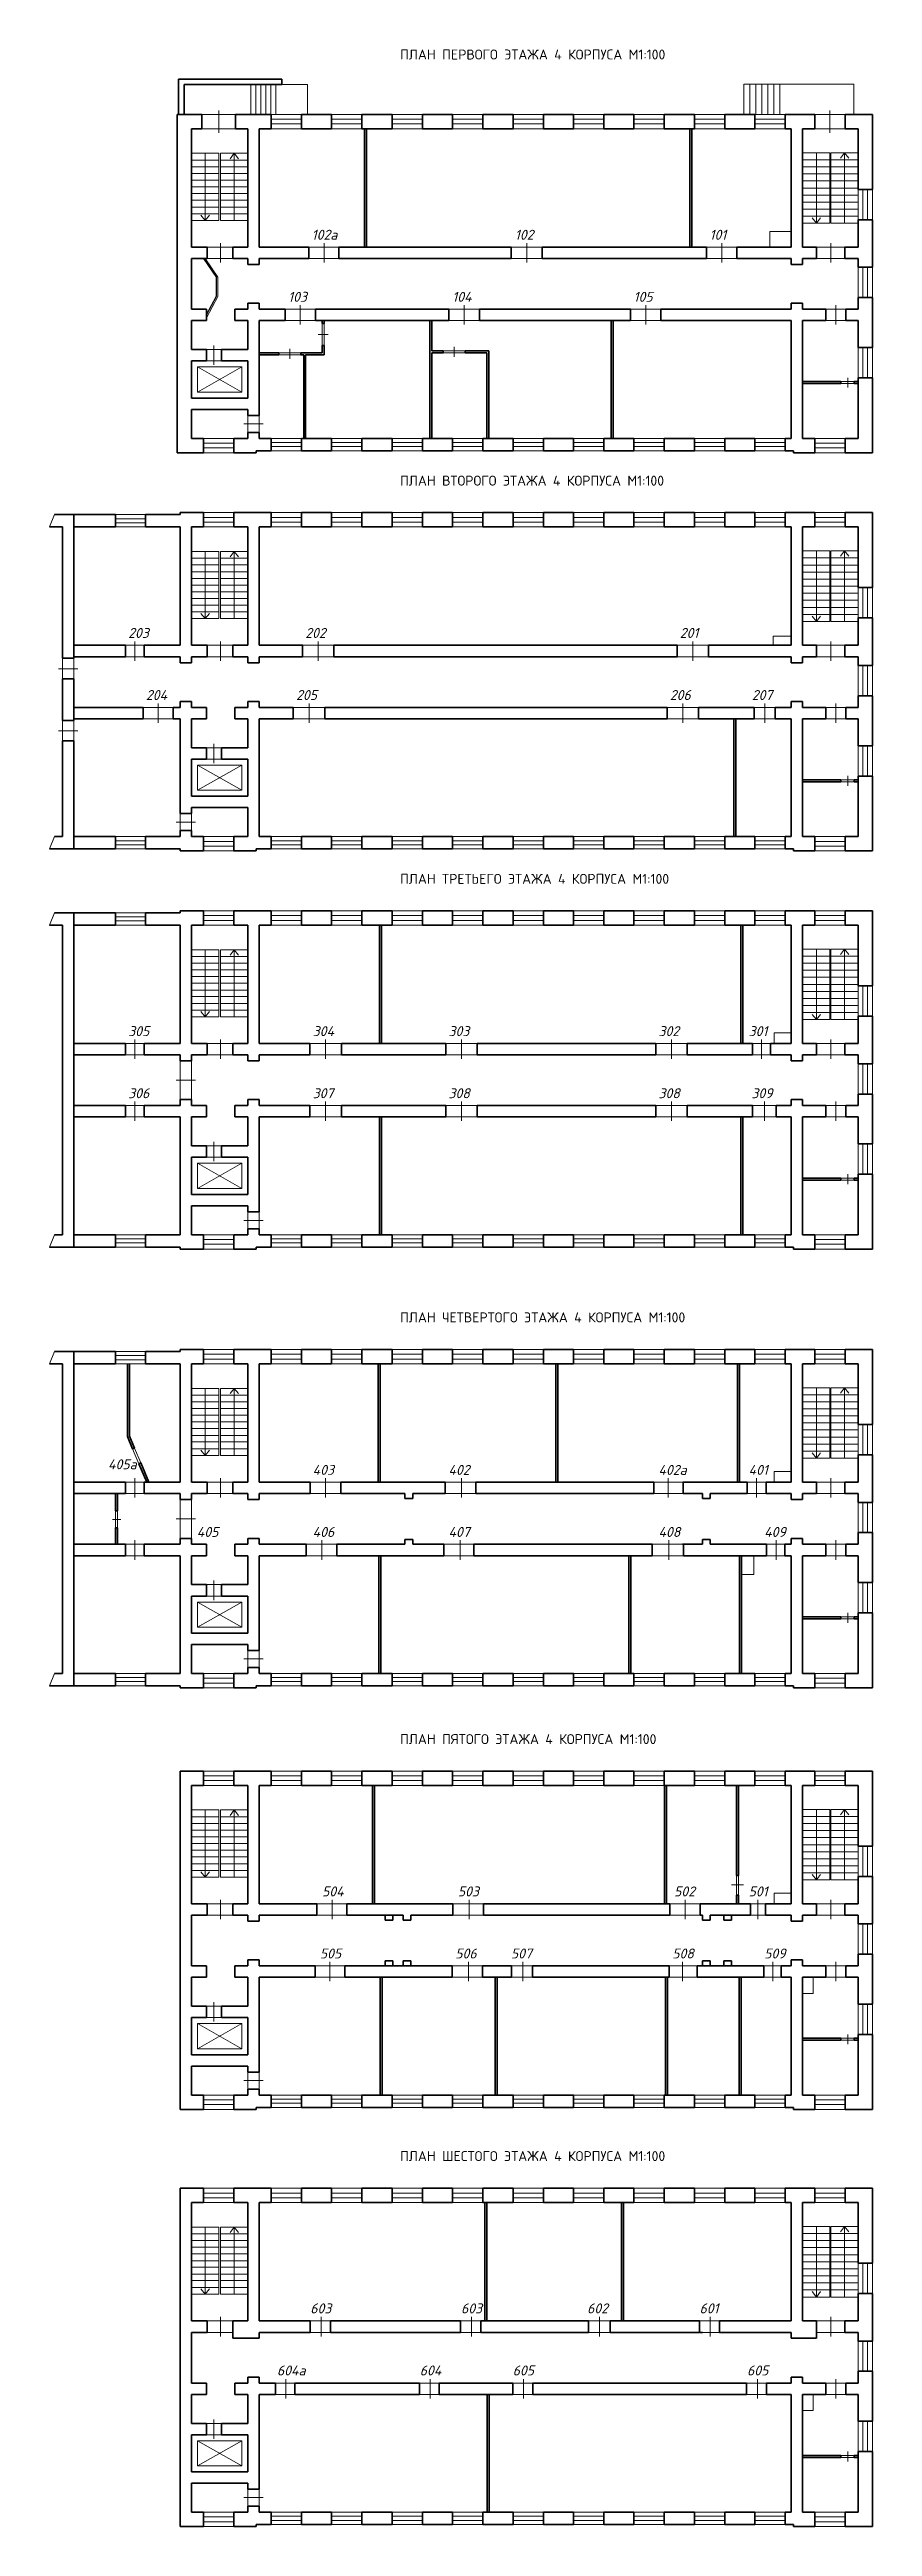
# Model space of a CAD drawing. Header units: inches. Extents: x -357 to 1347, y 2700 to 4058.
# Drawn here: x -357 to 55, y 2700 to 3941 of the extents above; entities outside this region: 1.
import ezdxf

# ---------------------------------------------------------------- set-up
doc = ezdxf.new("R2010")
doc.units = ezdxf.units.IN
doc.header["$MEASUREMENT"] = 0
for name, color, linetype in [('ПОСТРОЕНИЯ', 6, 'Continuous'), ('СЛОЙ5', 250, 'Continuous'), ('текст', 7, 'Continuous')]:
    doc.layers.add(name, color=color, linetype=linetype)
doc.layers.add('ТОЛСТЫЕ СТЕНЫ', color=1, linetype='Continuous', lineweight=35)
doc.layers.add('ТОНКАЯ', color=160, linetype='Continuous', lineweight=9)
doc.styles.get("Standard").update_dxf_attribs({"font": 'isocpeui.ttf', "height": 5})

msp = doc.modelspace()

# ---------------------------------------------------------------- texts
at = {"layer": 'текст', "char_height": 5, "attachment_point": 1}
for s, width, gutter_width, heights, insert in [('{\\fISOCPEUR|b0|i0|c204|p34;ПЛАН ПЕРВОГО ЭТАЖА 4 КОРПУСА М1:100}', 171.975, 62.6, [5.82], (-181.6, 3940.6)), ('102а', 19.48, 25, [0], (-225.9, 3850.3)), ('102', 19.48, 25, [0], (-124, 3850.3)), ('101', 19.48, 25, [0], (-26.4, 3850.3)), ('103', 19.48, 25, [0], (-237.7, 3819.2)), ('104', 19.48, 25, [0], (-155.4, 3819.2)), ('105', 19.48, 25, [0], (-64.5, 3819.2)), ('{\\fISOCPEUR|b0|i0|c204|p34;ПЛАН ВТОРОГО ЭТАЖА 4 КОРПУСА М1:100}', 171.975, 62.6, [5.82], (-181.6, 3727.1)), ('203', 19.48, 25, [0], (-317.9, 3650.8)), ('202', 19.48, 25, [0], (-229.1, 3650.8)), ('201', 19.48, 25, [0], (-41.3, 3650.8)), ('204', 19.48, 25, [0], (-309, 3619.7)), ('205', 19.48, 25, [0], (-233.7, 3619.7)), ('206', 19.48, 25, [0], (-46.3, 3619.7)), ('207', 19.48, 25, [0], (-5.2, 3619.7)), ('{\\fISOCPEUR|b0|i0|c204|p34;ПЛАН ТРЕТЬЕГО ЭТАЖА 4 КОРПУСА М1:100}', 171.975, 62.6, [5.82], (-181.6, 3527.6)), ('305', 19.48, 25, [0], (-317.9, 3451.3)), ('304', 19.48, 25, [0], (-225.4, 3451.3)), ('303', 19.48, 25, [0], (-157.3, 3451.3)), ('302', 19.48, 25, [0], (-52, 3451.3)), ('301', 19.48, 25, [0], (-6.8, 3451.3)), ('306', 19.48, 25, [0], (-317.9, 3420.2)), ('307', 19.48, 25, [0], (-225.4, 3420.2)), ('308', 19.48, 25, [0], (-157.3, 3420.2)), ('308', 19.48, 25, [0], (-52, 3420.2)), ('309', 19.48, 25, [0], (-5.4, 3420.2)), ('{\\fISOCPEUR|b0|i0|c204|p34;ПЛАН ЧЕТВЕРТОГО ЭТАЖА 4 КОРПУСА М1:100}', 171.975, 62.6, [5.82], (-181.6, 3307.9)), ('405а', 19.48, 25, [0], (-328, 3234.3)), ('403', 19.48, 25, [0], (-225.4, 3231.5)), ('402', 19.48, 25, [0], (-157.3, 3231.5)), ('402а', 19.48, 25, [0], (-52, 3231.5)), ('401', 19.48, 25, [0], (-6.8, 3231.5)), ('405', 19.48, 25, [0], (-283.5, 3200.4)), ('406', 19.48, 25, [0], (-225.4, 3200.4)), ('407', 19.48, 25, [0], (-157.3, 3200.4)), ('408', 19.48, 25, [0], (-52, 3200.4)), ('409', 19.48, 25, [0], (1, 3200.4)), ('{\\fISOCPEUR|b0|i0|c204|p34;ПЛАН ПЯТОГО ЭТАЖА 4 КОРПУСА М1:100}', 171.975, 62.6, [5.82], (-181.6, 3096.6)), ('504', 19.48, 25, [0], (-220.7, 3020.3)), ('503', 19.48, 25, [0], (-152.6, 3020.3)), ('502', 19.48, 25, [0], (-44.2, 3020.3)), ('501', 19.48, 25, [0], (-6.8, 3020.3)), ('505', 19.48, 25, [0], (-221.8, 2989.2)), ('506', 19.48, 25, [0], (-153.9, 2989.2)), ('507', 19.48, 25, [0], (-126, 2989.2)), ('508', 19.48, 25, [0], (-45.1, 2989.2)), ('509', 19.48, 25, [0], (1, 2989.2)), ('{\\fISOCPEUR|b0|i0|c204|p34;ПЛАН ШЕСТОГО ЭТАЖА 4 КОРПУСА М1:100}', 171.975, 62.6, [5.82], (-181.6, 2887.7)), ('603', 19.48, 25, [0], (-226.6, 2811.4)), ('603', 19.48, 25, [0], (-151, 2811.4)), ('602', 19.48, 25, [0], (-87.8, 2811.4)), ('601', 19.48, 25, [0], (-31.4, 2811.4)), ('604а', 19.48, 25, [0], (-243.3, 2780.3)), ('604', 19.48, 25, [0], (-171.7, 2780.3)), ('605', 19.48, 25, [0], (-125.1, 2780.3)), ('605', 19.48, 25, [0], (-7.6, 2780.3))]:
    msp.add_mtext_dynamic_manual_height_columns(s, width=width, gutter_width=gutter_width, heights=heights, dxfattribs=dict(at, insert=insert))

# ---------------------------------------------------------------- linework, layer by layer
at = {"layer": 'ПОСТРОЕНИЯ'}
for p, q in [((-264.1, 3908.1), (-264.1, 3900.9)), ((-280.2, 3835.9), (-273.6, 3826.4)), ((-273.6, 3817.1), (-273.6, 3826.4)), ((-278.7, 3807.6), (-273.6, 3817.1)), ((-11.8, 3016), (-11.8, 3016))]:
    msp.add_line(p, q, dxfattribs=at)
at = {"layer": 'СЛОЙ5', "linetype": 'Continuous'}
msp.add_line((1347.3, 4058.3), (1347.3, 4056.9), dxfattribs=at)
at = {"layer": 'ТОЛСТЫЕ СТЕНЫ'}
for p, q in [((-292.6, 3908.1), (-292.6, 3925.8)), ((-292.6, 3925.8), (-240.8, 3925.8)), ((-240.8, 3923.1), (-289.9, 3923.1)), ((-289.9, 3923.1), (-289.9, 3908.1)), ((-240.8, 3925.8), (-240.8, 3923.1)), ((-293.4, 3908.1), (-281, 3908.1)), ((-293.4, 3738.6), (-293.4, 3908.1)), ((-286.2, 3900.9), (-281, 3900.9)), ((-286.2, 3841.6), (-286.2, 3900.9)), ((-281, 3908.1), (-281, 3900.9)), ((-264.1, 3908.1), (-264.1, 3900.9)), ((-264.1, 3908.1), (-246.2, 3908.1)), ((-264.1, 3900.9), (-257.9, 3900.9)), ((-257.9, 3900.9), (-257.9, 3841.6)), ((-252.2, 3841.6), (-252.2, 3900.9)), ((-252.2, 3900.9), (-246.2, 3900.9)), ((-246.2, 3908.1), (-246.2, 3900.9)), ((-231, 3908.1), (-231, 3900.9)), ((-231, 3908.1), (-215.9, 3908.1)), ((-231, 3900.9), (-215.9, 3900.9)), ((-215.9, 3908.1), (-215.9, 3900.9)), ((-200.7, 3908.1), (-200.7, 3900.9)), ((-200.7, 3908.1), (-185.5, 3908.1)), ((-200.7, 3900.9), (-185.5, 3900.9)), ((-199.4, 3841.6), (-199.4, 3900.9)), ((-198.4, 3841.6), (-198.4, 3900.9)), ((-185.5, 3908.1), (-185.5, 3900.9)), ((-170.4, 3908.1), (-170.4, 3900.9)), ((-170.4, 3908.1), (-155.2, 3908.1)), ((-170.4, 3900.9), (-155.2, 3900.9)), ((-155.2, 3908.1), (-155.2, 3900.9)), ((-140.1, 3908.1), (-140.1, 3900.9)), ((-140.1, 3908.1), (-124.9, 3908.1)), ((-140.1, 3900.9), (-124.9, 3900.9)), ((-124.9, 3908.1), (-124.9, 3900.9)), ((-109.7, 3908.1), (-109.7, 3900.9)), ((-109.7, 3908.1), (-94.6, 3908.1)), ((-109.7, 3900.9), (-94.6, 3900.9)), ((-94.6, 3908.1), (-94.6, 3900.9)), ((-79.4, 3908.1), (-79.4, 3900.9)), ((-79.4, 3908.1), (-64.3, 3908.1)), ((-79.4, 3900.9), (-64.3, 3900.9)), ((-64.3, 3908.1), (-64.3, 3900.9)), ((-49.1, 3908.1), (-49.1, 3900.9)), ((-49.1, 3908.1), (-33.9, 3908.1)), ((-49.1, 3900.9), (-33.9, 3900.9)), ((-36.2, 3841.6), (-36.2, 3900.9)), ((-35.2, 3841.6), (-35.2, 3900.9)), ((-33.9, 3908.1), (-33.9, 3900.9)), ((-18.8, 3908.1), (-18.8, 3900.9)), ((-18.8, 3908.1), (-3.6, 3908.1)), ((-18.8, 3900.9), (-3.6, 3900.9)), ((-3.6, 3908.1), (-3.6, 3900.9)), ((11.5, 3908.1), (11.5, 3900.9)), ((11.5, 3908.1), (26.4, 3908.1)), ((11.5, 3900.9), (14.6, 3900.9)), ((14.6, 3900.9), (14.6, 3841.6)), ((20.3, 3841.6), (20.3, 3900.9)), ((20.3, 3900.9), (26.4, 3900.9)), ((26.4, 3908.1), (26.4, 3900.9)), ((41.6, 3908.1), (41.6, 3900.9)), ((41.6, 3908.1), (55.3, 3908.1)), ((41.6, 3900.9), (48.1, 3900.9)), ((48.1, 3900.9), (48.1, 3870.5)), ((55.3, 3908.1), (55.3, 3870.5)), ((55.3, 3870.5), (48.1, 3870.5)), ((55.3, 3855.3), (48.1, 3855.3)), ((48.1, 3855.3), (48.1, 3841.6)), ((55.3, 3855.3), (55.3, 3831.5)), ((-286.2, 3841.6), (-278.3, 3841.6)), ((-278.3, 3835.9), (-286.2, 3835.9)), ((-286.2, 3810.5), (-286.2, 3835.9)), ((-278.3, 3841.6), (-278.3, 3835.9)), ((-265.5, 3841.6), (-265.5, 3835.9)), ((-265.5, 3841.6), (-257.9, 3841.6)), ((-257.9, 3835.9), (-265.5, 3835.9)), ((-257.9, 3835.9), (-257.9, 3833.9)), ((-252.2, 3841.6), (-227.3, 3841.6)), ((-252.2, 3832.9), (-252.2, 3835.9)), ((-227.3, 3835.9), (-252.2, 3835.9)), ((-227.3, 3841.6), (-227.3, 3835.9)), ((-212.2, 3841.6), (-212.2, 3835.9)), ((-212.2, 3841.6), (-125.8, 3841.6)), ((-125.8, 3835.9), (-212.2, 3835.9)), ((-125.8, 3841.6), (-125.8, 3835.9)), ((-110.3, 3841.6), (-110.3, 3835.9)), ((-110.3, 3841.6), (-27.9, 3841.6)), ((-27.9, 3835.9), (-110.3, 3835.9)), ((-27.9, 3841.6), (-27.9, 3835.9)), ((-12.7, 3841.6), (-12.7, 3835.9)), ((-12.7, 3841.6), (14.6, 3841.6)), ((14.6, 3835.9), (-12.7, 3835.9)), ((14.6, 3835.9), (14.6, 3833.9)), ((20.3, 3841.6), (27.3, 3841.6)), ((20.3, 3832.9), (20.3, 3835.9)), ((27.3, 3835.9), (20.3, 3835.9)), ((27.3, 3841.6), (27.3, 3835.9)), ((41.5, 3841.6), (41.5, 3835.9)), ((41.5, 3841.6), (48.1, 3841.6)), ((48.1, 3835.9), (41.5, 3835.9)), ((48.1, 3835.9), (48.1, 3831.5)), ((-257.9, 3833.9), (-257.9, 3832.9)), ((-257.9, 3832.9), (-252.2, 3832.9)), ((14.6, 3833.9), (14.6, 3832.9)), ((14.6, 3832.9), (20.3, 3832.9)), ((55.3, 3831.5), (48.1, 3831.5)), ((-278.7, 3810.5), (-286.2, 3810.5)), ((-278.7, 3810.5), (-278.7, 3804.8)), ((-257.9, 3810.5), (-264.5, 3810.5)), ((-264.5, 3810.5), (-264.5, 3804.8)), ((-257.9, 3812.5), (-257.9, 3813.5)), ((-257.9, 3813.5), (-252.2, 3813.5)), ((-257.9, 3810.5), (-257.9, 3812.5)), ((-252.2, 3813.5), (-252.2, 3810.5)), ((-239.2, 3810.5), (-252.2, 3810.5)), ((-239.2, 3810.5), (-239.2, 3804.8)), ((-157.1, 3810.5), (-224, 3810.5)), ((-224, 3810.5), (-224, 3804.8)), ((-157.1, 3810.5), (-157.1, 3804.8)), ((-66, 3810.5), (-141.7, 3810.5)), ((-141.7, 3810.5), (-141.7, 3804.8)), ((-66, 3810.5), (-66, 3804.8)), ((14.6, 3810.5), (-50.8, 3810.5)), ((-50.8, 3810.5), (-50.8, 3804.8)), ((14.6, 3812.5), (14.6, 3813.5)), ((14.6, 3813.5), (20.3, 3813.5)), ((14.6, 3810.5), (14.6, 3812.5)), ((20.3, 3813.5), (20.3, 3810.5)), ((32, 3810.5), (20.3, 3810.5)), ((32, 3810.5), (32, 3804.8)), ((48.1, 3810.5), (41.9, 3810.5)), ((41.9, 3810.5), (41.9, 3804.8)), ((55.3, 3816.3), (48.1, 3816.3)), ((48.1, 3816.3), (48.1, 3810.5)), ((55.3, 3816.3), (55.3, 3791.3)), ((-286.2, 3790.3), (-286.2, 3804.8)), ((-278.7, 3804.8), (-286.2, 3804.8)), ((-257.9, 3804.8), (-264.5, 3804.8)), ((-257.9, 3804.8), (-257.9, 3790.3)), ((-252.2, 3804.8), (-252.2, 3757.3)), ((-239.2, 3804.8), (-252.2, 3804.8)), ((-157.1, 3804.8), (-224, 3804.8)), ((-220.6, 3804.8), (-220.6, 3803.3)), ((-219.6, 3803.3), (-220.6, 3803.3)), ((-219.6, 3803.3), (-219.6, 3804.8)), ((-166.6, 3804.8), (-166.6, 3745.8)), ((-165.6, 3804.8), (-165.6, 3789.6)), ((-66, 3804.8), (-141.7, 3804.8)), ((-75.7, 3804.8), (-75.7, 3745.8)), ((-74.7, 3804.8), (-74.7, 3745.8)), ((14.6, 3804.8), (-50.8, 3804.8)), ((14.6, 3804.8), (14.6, 3745.8)), ((20.3, 3804.8), (20.3, 3745.8)), ((32, 3804.8), (20.3, 3804.8)), ((48.1, 3804.8), (41.9, 3804.8)), ((48.1, 3804.8), (48.1, 3791.3)), ((-286.2, 3790.3), (-278.7, 3790.3)), ((-278.7, 3790.3), (-278.7, 3784.6)), ((-271.1, 3790.3), (-257.9, 3790.3)), ((-271.1, 3790.3), (-271.1, 3784.6)), ((-242.3, 3788.6), (-252.2, 3788.6)), ((-252.2, 3787.6), (-242.3, 3787.6)), ((-242.3, 3788.6), (-242.3, 3787.6)), ((-220.6, 3788.6), (-231.3, 3788.6)), ((-231.3, 3788.6), (-231.3, 3787.6)), ((-231.3, 3787.6), (-229.9, 3787.6)), ((-229.9, 3787.6), (-229.9, 3745.8)), ((-228.9, 3787.6), (-228.9, 3745.8)), ((-228.9, 3787.6), (-219.6, 3787.6)), ((-219.6, 3792.3), (-220.6, 3792.3)), ((-220.6, 3792.3), (-220.6, 3788.6)), ((-219.6, 3787.6), (-219.6, 3792.3)), ((-165.6, 3789.6), (-160, 3789.6)), ((-160, 3788.6), (-165.6, 3788.6)), ((-165.6, 3788.6), (-165.6, 3745.8)), ((-160, 3789.6), (-160, 3788.6)), ((-149, 3789.6), (-137, 3789.6)), ((-149, 3789.6), (-149, 3788.6)), ((-138, 3788.6), (-149, 3788.6)), ((-138, 3745.8), (-138, 3788.6)), ((-137, 3789.6), (-137, 3745.8)), ((55.3, 3791.3), (48.1, 3791.3)), ((-286.2, 3784.6), (-278.7, 3784.6)), ((-286.2, 3766), (-286.2, 3784.6)), ((-271.1, 3784.6), (-257.9, 3784.6)), ((-257.9, 3784.6), (-257.9, 3766)), ((20.3, 3774.2), (39.5, 3774.2)), ((20.3, 3773.2), (39.5, 3773.2)), ((39.5, 3774.2), (39.5, 3773.2)), ((46.2, 3774.2), (48.1, 3774.2)), ((46.2, 3774.2), (46.2, 3773.2)), ((46.2, 3773.2), (48.1, 3773.2)), ((55.3, 3776.1), (48.1, 3776.1)), ((48.1, 3776.1), (48.1, 3745.8)), ((55.3, 3776.1), (55.3, 3738.6)), ((-286.2, 3766), (-257.9, 3766)), ((-286.2, 3745.8), (-286.2, 3760.3)), ((-286.2, 3760.3), (-257.9, 3760.3)), ((-257.9, 3760.3), (-257.9, 3757.3)), ((-257.9, 3757.3), (-252.2, 3757.3)), ((-257.9, 3748.8), (-252.2, 3748.8)), ((-257.9, 3748.8), (-257.9, 3745.8)), ((-252.2, 3748.8), (-252.2, 3745.8)), ((-280.2, 3738.6), (-293.4, 3738.6)), ((-280.2, 3745.8), (-286.2, 3745.8)), ((-280.2, 3745.8), (-280.2, 3738.6)), ((-257.9, 3745.8), (-265, 3745.8)), ((-265, 3745.8), (-265, 3738.6)), ((-253.8, 3738.6), (-265, 3738.6)), ((-253.8, 3738.6), (-253.8, 3739.6)), ((-253.8, 3739.6), (-246.2, 3739.6)), ((-246.2, 3745.8), (-252.2, 3745.8)), ((-246.2, 3745.8), (-246.2, 3739.6)), ((-231, 3745.8), (-231, 3739.6)), ((-215.9, 3745.8), (-231, 3745.8)), ((-231, 3739.6), (-215.9, 3739.6)), ((-215.9, 3745.8), (-215.9, 3739.6)), ((-200.7, 3745.8), (-200.7, 3739.6)), ((-185.5, 3745.8), (-200.7, 3745.8)), ((-200.7, 3739.6), (-185.5, 3739.6)), ((-185.5, 3745.8), (-185.5, 3739.6)), ((-170.4, 3745.8), (-170.4, 3739.6)), ((-155.2, 3745.8), (-170.4, 3745.8)), ((-170.4, 3739.6), (-155.2, 3739.6)), ((-155.2, 3745.8), (-155.2, 3739.6)), ((-140.1, 3745.8), (-140.1, 3739.6)), ((-124.9, 3745.8), (-140.1, 3745.8)), ((-140.1, 3739.6), (-124.9, 3739.6)), ((-124.9, 3745.8), (-124.9, 3739.6)), ((-109.7, 3745.8), (-109.7, 3739.6)), ((-94.6, 3745.8), (-109.7, 3745.8)), ((-109.7, 3739.6), (-94.6, 3739.6)), ((-94.6, 3745.8), (-94.6, 3739.6)), ((-79.4, 3745.8), (-79.4, 3739.6)), ((-64.3, 3745.8), (-79.4, 3745.8)), ((-79.4, 3739.6), (-64.3, 3739.6)), ((-64.3, 3745.8), (-64.3, 3739.6)), ((-49.1, 3745.8), (-49.1, 3739.6)), ((-33.9, 3745.8), (-49.1, 3745.8)), ((-49.1, 3739.6), (-33.9, 3739.6)), ((-33.9, 3745.8), (-33.9, 3739.6)), ((-18.8, 3745.8), (-18.8, 3739.6)), ((-3.6, 3745.8), (-18.8, 3745.8)), ((-18.8, 3739.6), (-3.6, 3739.6)), ((-3.6, 3745.8), (-3.6, 3739.6)), ((11.5, 3745.8), (11.5, 3739.6)), ((14.6, 3745.8), (11.5, 3745.8)), ((11.5, 3739.6), (15.7, 3739.6)), ((15.7, 3739.6), (15.7, 3738.6)), ((15.7, 3738.6), (26.4, 3738.6)), ((26.4, 3745.8), (20.3, 3745.8)), ((26.4, 3745.8), (26.4, 3738.6)), ((48.1, 3745.8), (41.6, 3745.8)), ((41.6, 3745.8), (41.6, 3738.6)), ((41.6, 3738.6), (55.3, 3738.6)), ((-357.3, 3701.4), (-350.8, 3701.4)), ((-354.9, 3707.6), (-343.6, 3707.6)), ((-350.8, 3707.6), (-324.3, 3707.6)), ((-350.8, 3635.6), (-350.8, 3701.4)), ((-345.1, 3635.6), (-345.1, 3707.6)), ((-324.3, 3701.4), (-345.1, 3701.4)), ((-324.3, 3707.6), (-324.3, 3701.4)), ((-309.2, 3707.6), (-309.2, 3701.4)), ((-309.2, 3707.6), (-291.9, 3707.6)), ((-291.9, 3701.4), (-309.2, 3701.4)), ((-291.9, 3708.6), (-280.2, 3708.6)), ((-291.9, 3707.6), (-291.9, 3708.6)), ((-291.9, 3642.1), (-291.9, 3701.4)), ((-286.2, 3701.4), (-280.2, 3701.4)), ((-286.2, 3642.1), (-286.2, 3701.4)), ((-280.2, 3708.6), (-280.2, 3701.4)), ((-265, 3708.6), (-246.2, 3708.6)), ((-265, 3708.6), (-265, 3701.4)), ((-265, 3701.4), (-257.9, 3701.4)), ((-257.9, 3701.4), (-257.9, 3642.1)), ((-252.2, 3701.4), (-246.2, 3701.4)), ((-252.2, 3642.1), (-252.2, 3701.4)), ((-246.2, 3708.6), (-246.2, 3701.4)), ((-231, 3708.6), (-215.9, 3708.6)), ((-231, 3708.6), (-231, 3701.4)), ((-231, 3701.4), (-215.9, 3701.4)), ((-215.9, 3708.6), (-215.9, 3701.4)), ((-200.7, 3708.6), (-185.5, 3708.6)), ((-200.7, 3708.6), (-200.7, 3701.4)), ((-200.7, 3701.4), (-185.5, 3701.4)), ((-185.5, 3708.6), (-185.5, 3701.4)), ((-170.4, 3708.6), (-155.2, 3708.6)), ((-170.4, 3708.6), (-170.4, 3701.4)), ((-170.4, 3701.4), (-155.2, 3701.4)), ((-155.2, 3708.6), (-155.2, 3701.4)), ((-140.1, 3708.6), (-124.9, 3708.6)), ((-140.1, 3708.6), (-140.1, 3701.4)), ((-140.1, 3701.4), (-124.9, 3701.4)), ((-124.9, 3708.6), (-124.9, 3701.4)), ((-109.7, 3708.6), (-94.6, 3708.6)), ((-109.7, 3708.6), (-109.7, 3701.4)), ((-109.7, 3701.4), (-94.6, 3701.4)), ((-94.6, 3708.6), (-94.6, 3701.4)), ((-79.4, 3708.6), (-64.3, 3708.6)), ((-79.4, 3708.6), (-79.4, 3701.4)), ((-79.4, 3701.4), (-64.3, 3701.4)), ((-64.3, 3708.6), (-64.3, 3701.4)), ((-49.1, 3708.6), (-33.9, 3708.6)), ((-49.1, 3708.6), (-49.1, 3701.4)), ((-49.1, 3701.4), (-33.9, 3701.4)), ((-33.9, 3708.6), (-33.9, 3701.4)), ((-18.8, 3708.6), (-3.6, 3708.6)), ((-18.8, 3708.6), (-18.8, 3701.4)), ((-18.8, 3701.4), (-3.6, 3701.4)), ((-3.6, 3708.6), (-3.6, 3701.4)), ((11.5, 3708.6), (26.4, 3708.6)), ((11.5, 3708.6), (11.5, 3701.4)), ((11.5, 3701.4), (14.6, 3701.4)), ((14.6, 3701.4), (14.6, 3642.1)), ((20.3, 3701.4), (26.4, 3701.4)), ((20.3, 3642.1), (20.3, 3701.4)), ((26.4, 3708.6), (26.4, 3701.4)), ((41.6, 3708.6), (55.3, 3708.6)), ((41.6, 3708.6), (41.6, 3701.4)), ((41.6, 3701.4), (48.1, 3701.4)), ((48.1, 3701.4), (48.1, 3671)), ((55.3, 3708.6), (55.3, 3671)), ((55.3, 3671), (48.1, 3671)), ((48.1, 3655.8), (48.1, 3642.1)), ((55.3, 3655.8), (48.1, 3655.8)), ((55.3, 3655.8), (55.3, 3632)), ((-345.1, 3642.1), (-319.3, 3642.1)), ((-319.3, 3636.4), (-345.1, 3636.4)), ((-319.3, 3642.1), (-319.3, 3636.4)), ((-309.8, 3642.1), (-291.9, 3642.1)), ((-309.8, 3642.1), (-309.8, 3636.4)), ((-291.9, 3636.4), (-309.8, 3636.4)), ((-291.9, 3633.4), (-291.9, 3636.4)), ((-286.2, 3642.1), (-278.3, 3642.1)), ((-278.3, 3636.4), (-286.2, 3636.4)), ((-286.2, 3633.4), (-286.2, 3636.4)), ((-278.3, 3642.1), (-278.3, 3636.4)), ((-265.5, 3642.1), (-257.9, 3642.1)), ((-265.5, 3642.1), (-265.5, 3636.4)), ((-257.9, 3636.4), (-265.5, 3636.4)), ((-257.9, 3636.4), (-257.9, 3634.4)), ((-252.2, 3642.1), (-230.5, 3642.1)), ((-230.5, 3636.4), (-252.2, 3636.4)), ((-252.2, 3633.4), (-252.2, 3636.4)), ((-230.5, 3642.1), (-230.5, 3636.4)), ((-214.7, 3642.1), (-42.7, 3642.1)), ((-214.7, 3642.1), (-214.7, 3636.4)), ((-42.7, 3636.4), (-214.7, 3636.4)), ((-42.7, 3642.1), (-42.7, 3636.4)), ((-26.9, 3642.1), (14.6, 3642.1)), ((-26.9, 3642.1), (-26.9, 3636.4)), ((14.6, 3636.4), (-26.9, 3636.4)), ((14.6, 3636.4), (14.6, 3634.4)), ((20.3, 3642.1), (27.3, 3642.1)), ((27.3, 3636.4), (20.3, 3636.4)), ((20.3, 3633.4), (20.3, 3636.4)), ((27.3, 3642.1), (27.3, 3636.4)), ((41.5, 3642.1), (48.1, 3642.1)), ((41.5, 3642.1), (41.5, 3636.4)), ((48.1, 3636.4), (41.5, 3636.4)), ((48.1, 3636.4), (48.1, 3632)), ((-350.8, 3635.6), (-345.1, 3635.6)), ((-350.8, 3604.5), (-350.8, 3625.3)), ((-350.8, 3625.3), (-345.1, 3625.3)), ((-345.1, 3604.5), (-345.1, 3625.3)), ((-291.9, 3633.4), (-286.2, 3633.4)), ((-257.9, 3634.4), (-257.9, 3633.4)), ((-257.9, 3633.4), (-252.2, 3633.4)), ((14.6, 3634.4), (14.6, 3633.4)), ((14.6, 3633.4), (20.3, 3633.4)), ((55.3, 3632), (48.1, 3632)), ((-291.9, 3611), (-291.9, 3614)), ((-291.9, 3614), (-286.2, 3614)), ((-286.2, 3611), (-286.2, 3614)), ((-257.9, 3613), (-257.9, 3614)), ((-257.9, 3614), (-252.2, 3614)), ((-257.9, 3611), (-257.9, 3613)), ((-252.2, 3614), (-252.2, 3611)), ((14.6, 3613), (14.6, 3614)), ((14.6, 3614), (20.3, 3614)), ((14.6, 3611), (14.6, 3613)), ((20.3, 3614), (20.3, 3611)), ((48.1, 3616.8), (48.1, 3611)), ((55.3, 3616.8), (48.1, 3616.8)), ((55.3, 3616.8), (55.3, 3591.8)), ((-350.8, 3604.5), (-345.1, 3604.5)), ((-310.4, 3611), (-345.1, 3611)), ((-310.4, 3605.3), (-345.1, 3605.3)), ((-310.4, 3611), (-310.4, 3605.3)), ((-291.9, 3611), (-295.4, 3611)), ((-295.4, 3611), (-295.4, 3605.3)), ((-291.9, 3605.3), (-295.4, 3605.3)), ((-291.9, 3557.8), (-291.9, 3605.3)), ((-278.7, 3611), (-286.2, 3611)), ((-286.2, 3590.8), (-286.2, 3605.3)), ((-278.7, 3605.3), (-286.2, 3605.3)), ((-278.7, 3611), (-278.7, 3605.3)), ((-257.9, 3611), (-264.5, 3611)), ((-264.5, 3611), (-264.5, 3605.3)), ((-257.9, 3605.3), (-264.5, 3605.3)), ((-257.9, 3605.3), (-257.9, 3590.8)), ((-235.1, 3611), (-252.2, 3611)), ((-235.1, 3605.3), (-252.2, 3605.3)), ((-252.2, 3605.3), (-252.2, 3557.8)), ((-235.1, 3611), (-235.1, 3605.3)), ((-47.7, 3611), (-219.3, 3611)), ((-219.3, 3611), (-219.3, 3605.3)), ((-47.7, 3605.3), (-219.3, 3605.3)), ((-47.7, 3611), (-47.7, 3605.3)), ((-4, 3611), (-31.9, 3611)), ((-31.9, 3611), (-31.9, 3605.3)), ((-4, 3605.3), (-31.9, 3605.3)), ((-14.2, 3605.3), (-14.2, 3546.3)), ((-13.2, 3605.3), (-13.2, 3546.3)), ((-4, 3611), (-4, 3605.3)), ((14.6, 3611), (6.6, 3611)), ((6.6, 3611), (6.6, 3605.3)), ((14.6, 3605.3), (6.6, 3605.3)), ((14.6, 3605.3), (14.6, 3546.3)), ((32, 3611), (20.3, 3611)), ((32, 3605.3), (20.3, 3605.3)), ((20.3, 3605.3), (20.3, 3546.3)), ((32, 3611), (32, 3605.3)), ((48.1, 3611), (41.9, 3611)), ((41.9, 3611), (41.9, 3605.3)), ((48.1, 3605.3), (41.9, 3605.3)), ((48.1, 3605.3), (48.1, 3591.8)), ((-350.8, 3546.3), (-350.8, 3594.2)), ((-350.8, 3594.2), (-345.1, 3594.2)), ((-345.1, 3540.1), (-345.1, 3594.2)), ((-286.2, 3590.8), (-278.7, 3590.8)), ((-278.7, 3590.8), (-278.7, 3585.1)), ((-271.1, 3590.8), (-257.9, 3590.8)), ((-271.1, 3590.8), (-271.1, 3585.1)), ((55.3, 3591.8), (48.1, 3591.8)), ((-286.2, 3566.5), (-286.2, 3585.1)), ((-286.2, 3585.1), (-278.7, 3585.1)), ((-271.1, 3585.1), (-257.9, 3585.1)), ((-257.9, 3585.1), (-257.9, 3566.5)), ((20.3, 3574.7), (39.5, 3574.7)), ((39.5, 3574.7), (39.5, 3573.7)), ((46.2, 3574.7), (48.1, 3574.7)), ((46.2, 3574.7), (46.2, 3573.7)), ((48.1, 3576.6), (48.1, 3546.3)), ((55.3, 3576.6), (48.1, 3576.6)), ((55.3, 3576.6), (55.3, 3539.1)), ((-286.2, 3566.5), (-257.9, 3566.5)), ((20.3, 3573.7), (39.5, 3573.7)), ((46.2, 3573.7), (48.1, 3573.7)), ((-291.9, 3557.8), (-286.2, 3557.8)), ((-291.9, 3549.3), (-286.2, 3549.3)), ((-291.9, 3546.3), (-291.9, 3549.3)), ((-286.2, 3560.8), (-257.9, 3560.8)), ((-286.2, 3557.8), (-286.2, 3560.8)), ((-286.2, 3546.3), (-286.2, 3549.3)), ((-257.9, 3560.8), (-257.9, 3557.8)), ((-257.9, 3557.8), (-257.9, 3546.3)), ((-252.2, 3557.8), (-252.2, 3546.3)), ((-357.3, 3540.1), (-343.6, 3540.1)), ((-350.8, 3546.3), (-354.9, 3546.3)), ((-324.3, 3540.1), (-350.8, 3540.1)), ((-324.3, 3546.3), (-345.1, 3546.3)), ((-324.3, 3546.3), (-324.3, 3540.1)), ((-291.9, 3546.3), (-309.2, 3546.3)), ((-309.2, 3546.3), (-309.2, 3540.1)), ((-291.9, 3540.1), (-309.2, 3540.1)), ((-291.9, 3539.1), (-291.9, 3540.1)), ((-280.2, 3539.1), (-291.9, 3539.1)), ((-280.2, 3546.3), (-286.2, 3546.3)), ((-280.2, 3546.3), (-280.2, 3539.1)), ((-257.9, 3546.3), (-265, 3546.3)), ((-265, 3546.3), (-265, 3539.1)), ((-253.8, 3539.1), (-265, 3539.1)), ((-253.8, 3539.1), (-253.8, 3540.1)), ((-253.8, 3540.1), (-246.2, 3540.1)), ((-246.2, 3546.3), (-252.2, 3546.3)), ((-246.2, 3546.3), (-246.2, 3540.1)), ((-215.9, 3546.3), (-231, 3546.3)), ((-231, 3546.3), (-231, 3540.1)), ((-231, 3540.1), (-215.9, 3540.1)), ((-215.9, 3546.3), (-215.9, 3540.1)), ((-185.5, 3546.3), (-200.7, 3546.3)), ((-200.7, 3546.3), (-200.7, 3540.1)), ((-200.7, 3540.1), (-185.5, 3540.1)), ((-185.5, 3546.3), (-185.5, 3540.1)), ((-155.2, 3546.3), (-170.4, 3546.3)), ((-170.4, 3546.3), (-170.4, 3540.1)), ((-170.4, 3540.1), (-155.2, 3540.1)), ((-155.2, 3546.3), (-155.2, 3540.1)), ((-124.9, 3546.3), (-140.1, 3546.3)), ((-140.1, 3546.3), (-140.1, 3540.1)), ((-140.1, 3540.1), (-124.9, 3540.1)), ((-124.9, 3546.3), (-124.9, 3540.1)), ((-94.6, 3546.3), (-109.7, 3546.3)), ((-109.7, 3546.3), (-109.7, 3540.1)), ((-109.7, 3540.1), (-94.6, 3540.1)), ((-94.6, 3546.3), (-94.6, 3540.1)), ((-64.3, 3546.3), (-79.4, 3546.3)), ((-79.4, 3546.3), (-79.4, 3540.1)), ((-79.4, 3540.1), (-64.3, 3540.1)), ((-64.3, 3546.3), (-64.3, 3540.1)), ((-33.9, 3546.3), (-49.1, 3546.3)), ((-49.1, 3546.3), (-49.1, 3540.1)), ((-49.1, 3540.1), (-33.9, 3540.1)), ((-33.9, 3546.3), (-33.9, 3540.1)), ((-3.6, 3546.3), (-18.8, 3546.3)), ((-18.8, 3546.3), (-18.8, 3540.1)), ((-18.8, 3540.1), (-3.6, 3540.1)), ((-3.6, 3546.3), (-3.6, 3540.1)), ((14.6, 3546.3), (11.5, 3546.3)), ((11.5, 3546.3), (11.5, 3540.1)), ((11.5, 3540.1), (15.7, 3540.1)), ((15.7, 3540.1), (15.7, 3539.1)), ((15.7, 3539.1), (26.4, 3539.1)), ((26.4, 3546.3), (20.3, 3546.3)), ((26.4, 3546.3), (26.4, 3539.1)), ((48.1, 3546.3), (41.6, 3546.3)), ((41.6, 3546.3), (41.6, 3539.1)), ((41.6, 3539.1), (55.3, 3539.1)), ((-357.3, 3501.9), (-350.8, 3501.9)), ((-354.9, 3508.1), (-343.6, 3508.1)), ((-350.8, 3508.1), (-324.3, 3508.1)), ((-350.8, 3425.8), (-350.8, 3501.9)), ((-345.1, 3425.8), (-345.1, 3508.1)), ((-324.3, 3501.9), (-345.1, 3501.9)), ((-324.3, 3508.1), (-324.3, 3501.9)), ((-309.2, 3508.1), (-291.9, 3508.1)), ((-309.2, 3508.1), (-309.2, 3501.9)), ((-291.9, 3501.9), (-309.2, 3501.9)), ((-291.9, 3509.1), (-280.2, 3509.1)), ((-291.9, 3508.1), (-291.9, 3509.1)), ((-291.9, 3442.6), (-291.9, 3501.9)), ((-286.2, 3501.9), (-280.2, 3501.9)), ((-286.2, 3442.6), (-286.2, 3501.9)), ((-280.2, 3509.1), (-280.2, 3501.9)), ((-265, 3509.1), (-246.2, 3509.1)), ((-265, 3509.1), (-265, 3501.9)), ((-265, 3501.9), (-257.9, 3501.9)), ((-257.9, 3501.9), (-257.9, 3442.6)), ((-252.2, 3501.9), (-246.2, 3501.9)), ((-252.2, 3442.6), (-252.2, 3501.9)), ((-246.2, 3509.1), (-246.2, 3501.9)), ((-231, 3509.1), (-215.9, 3509.1)), ((-231, 3509.1), (-231, 3501.9)), ((-231, 3501.9), (-215.9, 3501.9)), ((-215.9, 3509.1), (-215.9, 3501.9)), ((-200.7, 3509.1), (-185.5, 3509.1)), ((-200.7, 3509.1), (-200.7, 3501.9)), ((-200.7, 3501.9), (-185.5, 3501.9)), ((-191.9, 3442.6), (-191.9, 3501.9)), ((-190.9, 3442.6), (-190.9, 3501.9)), ((-185.5, 3509.1), (-185.5, 3501.9)), ((-170.4, 3509.1), (-155.2, 3509.1)), ((-170.4, 3509.1), (-170.4, 3501.9)), ((-170.4, 3501.9), (-155.2, 3501.9)), ((-155.2, 3509.1), (-155.2, 3501.9)), ((-140.1, 3509.1), (-124.9, 3509.1)), ((-140.1, 3509.1), (-140.1, 3501.9)), ((-140.1, 3501.9), (-124.9, 3501.9)), ((-124.9, 3509.1), (-124.9, 3501.9)), ((-109.7, 3509.1), (-94.6, 3509.1)), ((-109.7, 3509.1), (-109.7, 3501.9)), ((-109.7, 3501.9), (-94.6, 3501.9)), ((-94.6, 3509.1), (-94.6, 3501.9)), ((-79.4, 3509.1), (-64.3, 3509.1)), ((-79.4, 3509.1), (-79.4, 3501.9)), ((-79.4, 3501.9), (-64.3, 3501.9)), ((-64.3, 3509.1), (-64.3, 3501.9)), ((-49.1, 3509.1), (-33.9, 3509.1)), ((-49.1, 3509.1), (-49.1, 3501.9)), ((-49.1, 3501.9), (-33.9, 3501.9)), ((-33.9, 3509.1), (-33.9, 3501.9)), ((-18.8, 3509.1), (-3.6, 3509.1)), ((-18.8, 3509.1), (-18.8, 3501.9)), ((-18.8, 3501.9), (-3.6, 3501.9)), ((-10.7, 3442.6), (-10.7, 3501.9)), ((-9.7, 3442.6), (-9.7, 3501.9)), ((-3.6, 3509.1), (-3.6, 3501.9)), ((11.5, 3509.1), (26.4, 3509.1)), ((11.5, 3509.1), (11.5, 3501.9)), ((11.5, 3501.9), (14.6, 3501.9)), ((14.6, 3501.9), (14.6, 3442.6)), ((20.3, 3501.9), (26.4, 3501.9)), ((20.3, 3442.6), (20.3, 3501.9)), ((26.4, 3509.1), (26.4, 3501.9)), ((41.6, 3509.1), (55.3, 3509.1)), ((41.6, 3509.1), (41.6, 3501.9)), ((41.6, 3501.9), (48.1, 3501.9)), ((48.1, 3501.9), (48.1, 3471.5)), ((55.3, 3509.1), (55.3, 3471.5)), ((55.3, 3471.5), (48.1, 3471.5)), ((48.1, 3456.3), (48.1, 3442.6)), ((55.3, 3456.3), (48.1, 3456.3)), ((55.3, 3456.3), (55.3, 3432.5)), ((-345.1, 3442.6), (-319.3, 3442.6)), ((-319.3, 3442.6), (-319.3, 3436.9)), ((-309.8, 3442.6), (-291.9, 3442.6)), ((-309.8, 3442.6), (-309.8, 3436.9)), ((-286.2, 3442.6), (-278.3, 3442.6)), ((-278.3, 3442.6), (-278.3, 3436.9)), ((-265.5, 3442.6), (-257.9, 3442.6)), ((-265.5, 3442.6), (-265.5, 3436.9)), ((-252.2, 3442.6), (-230.5, 3442.6)), ((-230.5, 3442.6), (-226.8, 3442.6)), ((-226.8, 3442.6), (-226.8, 3436.9)), ((-211, 3442.6), (-158.7, 3442.6)), ((-211, 3442.6), (-211, 3436.9)), ((-158.7, 3442.6), (-158.7, 3436.9)), ((-142.9, 3442.6), (-53.4, 3442.6)), ((-142.9, 3442.6), (-142.9, 3436.9)), ((-53.4, 3442.6), (-53.4, 3436.9)), ((-37.6, 3442.6), (-4.9, 3442.6)), ((-37.6, 3442.6), (-37.6, 3436.9)), ((-4.9, 3442.6), (-4.9, 3436.9)), ((4.2, 3442.6), (14.6, 3442.6)), ((4.2, 3442.6), (4.2, 3436.9)), ((20.3, 3442.6), (27.3, 3442.6)), ((27.3, 3442.6), (27.3, 3436.9)), ((41.5, 3442.6), (48.1, 3442.6)), ((41.5, 3442.6), (41.5, 3436.9)), ((-350.8, 3394.7), (-350.8, 3425.8)), ((-319.3, 3436.9), (-345.1, 3436.9)), ((-345.1, 3394.7), (-345.1, 3425.8)), ((-291.9, 3436.9), (-309.8, 3436.9)), ((-291.9, 3433.9), (-291.9, 3436.9)), ((-291.9, 3433.9), (-286.2, 3433.9)), ((-286.2, 3433.9), (-286.2, 3436.9)), ((-278.3, 3436.9), (-286.2, 3436.9)), ((-257.9, 3436.9), (-265.5, 3436.9)), ((-257.9, 3436.9), (-257.9, 3434.9)), ((-257.9, 3434.9), (-257.9, 3433.9)), ((-257.9, 3433.9), (-252.2, 3433.9)), ((-230.5, 3436.9), (-252.2, 3436.9)), ((-252.2, 3433.9), (-252.2, 3436.9)), ((-226.8, 3436.9), (-230.5, 3436.9)), ((-158.7, 3436.9), (-211, 3436.9)), ((-53.4, 3436.9), (-142.9, 3436.9)), ((-4.9, 3436.9), (-37.6, 3436.9)), ((14.6, 3436.9), (4.2, 3436.9)), ((14.6, 3436.9), (14.6, 3434.9)), ((14.6, 3434.9), (14.6, 3433.9)), ((14.6, 3433.9), (20.3, 3433.9)), ((27.3, 3436.9), (20.3, 3436.9)), ((20.3, 3433.9), (20.3, 3436.9)), ((48.1, 3436.9), (41.5, 3436.9)), ((48.1, 3436.9), (48.1, 3432.5)), ((55.3, 3432.5), (48.1, 3432.5)), ((-291.9, 3411.5), (-291.9, 3414.5)), ((-291.9, 3414.5), (-286.2, 3414.5)), ((-286.2, 3411.5), (-286.2, 3414.5)), ((-257.9, 3413.5), (-257.9, 3414.5)), ((-257.9, 3414.5), (-252.2, 3414.5)), ((-257.9, 3411.5), (-257.9, 3413.5)), ((-252.2, 3414.5), (-252.2, 3411.5)), ((14.6, 3413.5), (14.6, 3414.5)), ((14.6, 3414.5), (20.3, 3414.5)), ((14.6, 3411.5), (14.6, 3413.5)), ((20.3, 3414.5), (20.3, 3411.5)), ((48.1, 3417.3), (48.1, 3411.5)), ((55.3, 3417.3), (48.1, 3417.3)), ((55.3, 3417.3), (55.3, 3392.3)), ((-319.3, 3411.5), (-345.1, 3411.5)), ((-319.3, 3405.8), (-345.1, 3405.8)), ((-319.3, 3411.5), (-319.3, 3405.8)), ((-291.9, 3411.5), (-309.8, 3411.5)), ((-309.8, 3411.5), (-309.8, 3405.8)), ((-291.9, 3405.8), (-309.8, 3405.8)), ((-291.9, 3349.8), (-291.9, 3405.8)), ((-278.7, 3411.5), (-286.2, 3411.5)), ((-286.2, 3391.3), (-286.2, 3405.8)), ((-278.7, 3405.8), (-286.2, 3405.8)), ((-278.7, 3411.5), (-278.7, 3405.8)), ((-257.9, 3411.5), (-264.5, 3411.5)), ((-264.5, 3411.5), (-264.5, 3405.8)), ((-257.9, 3405.8), (-264.5, 3405.8)), ((-257.9, 3405.8), (-257.9, 3391.3)), ((-226.8, 3411.5), (-252.2, 3411.5)), ((-252.2, 3405.8), (-252.2, 3358.3)), ((-226.8, 3405.8), (-252.2, 3405.8)), ((-226.8, 3411.5), (-226.8, 3405.8)), ((-158.7, 3411.5), (-211, 3411.5)), ((-211, 3411.5), (-211, 3405.8)), ((-158.7, 3405.8), (-211, 3405.8)), ((-191.9, 3346.8), (-191.9, 3405.8)), ((-190.9, 3346.8), (-190.9, 3405.8)), ((-158.7, 3411.5), (-158.7, 3405.8)), ((-53.4, 3411.5), (-142.9, 3411.5)), ((-142.9, 3411.5), (-142.9, 3405.8)), ((-53.4, 3405.8), (-142.9, 3405.8)), ((-53.4, 3411.5), (-53.4, 3405.8)), ((-4.9, 3411.5), (-37.6, 3411.5)), ((-37.6, 3411.5), (-37.6, 3405.8)), ((-4.9, 3405.8), (-37.6, 3405.8)), ((-10.7, 3346.8), (-10.7, 3405.8)), ((-9.7, 3346.8), (-9.7, 3405.8)), ((-4.9, 3411.5), (-4.9, 3405.8)), ((14.6, 3411.5), (7.1, 3411.5)), ((7.1, 3411.5), (7.1, 3405.8)), ((14.6, 3405.8), (7.1, 3405.8)), ((14.6, 3405.8), (14.6, 3346.8)), ((32, 3411.5), (20.3, 3411.5)), ((32, 3405.8), (20.3, 3405.8)), ((20.3, 3405.8), (20.3, 3346.8)), ((32, 3411.5), (32, 3405.8)), ((48.1, 3411.5), (41.9, 3411.5)), ((41.9, 3411.5), (41.9, 3405.8)), ((48.1, 3405.8), (41.9, 3405.8)), ((48.1, 3405.8), (48.1, 3392.3)), ((-350.8, 3346.8), (-350.8, 3394.7)), ((-345.1, 3340.6), (-345.1, 3394.7)), ((-286.2, 3391.3), (-278.7, 3391.3)), ((-278.7, 3391.3), (-278.7, 3385.6)), ((-271.1, 3391.3), (-257.9, 3391.3)), ((-271.1, 3391.3), (-271.1, 3385.6)), ((55.3, 3392.3), (48.1, 3392.3)), ((-286.2, 3367), (-286.2, 3385.6)), ((-286.2, 3385.6), (-278.7, 3385.6)), ((-271.1, 3385.6), (-257.9, 3385.6)), ((-257.9, 3385.6), (-257.9, 3367)), ((48.1, 3377.1), (48.1, 3346.8)), ((55.3, 3377.1), (48.1, 3377.1)), ((55.3, 3377.1), (55.3, 3339.6)), ((-286.2, 3367), (-257.9, 3367)), ((20.3, 3375.2), (39.5, 3375.2)), ((20.3, 3374.2), (39.5, 3374.2)), ((39.5, 3375.2), (39.5, 3374.2)), ((46.2, 3375.2), (48.1, 3375.2)), ((46.2, 3375.2), (46.2, 3374.2)), ((46.2, 3374.2), (48.1, 3374.2)), ((-286.2, 3361.3), (-257.9, 3361.3)), ((-286.2, 3349.8), (-286.2, 3361.3)), ((-257.9, 3361.3), (-257.9, 3358.3)), ((-257.9, 3358.3), (-252.2, 3358.3)), ((-357.3, 3340.6), (-343.6, 3340.6)), ((-350.8, 3346.8), (-354.9, 3346.8)), ((-324.3, 3340.6), (-350.8, 3340.6)), ((-324.3, 3346.8), (-345.1, 3346.8)), ((-324.3, 3346.8), (-324.3, 3340.6)), ((-291.9, 3346.8), (-309.2, 3346.8)), ((-309.2, 3346.8), (-309.2, 3340.6)), ((-291.9, 3340.6), (-309.2, 3340.6)), ((-291.9, 3346.8), (-291.9, 3349.8)), ((-291.9, 3339.6), (-291.9, 3340.6)), ((-280.2, 3339.6), (-291.9, 3339.6)), ((-286.2, 3346.8), (-286.2, 3349.8)), ((-280.2, 3346.8), (-286.2, 3346.8)), ((-280.2, 3346.8), (-280.2, 3339.6)), ((-257.9, 3346.8), (-265, 3346.8)), ((-265, 3346.8), (-265, 3339.6)), ((-253.8, 3339.6), (-265, 3339.6)), ((-257.9, 3349.8), (-257.9, 3346.8)), ((-257.9, 3349.8), (-252.2, 3349.8)), ((-253.8, 3339.6), (-253.8, 3340.6)), ((-253.8, 3340.6), (-246.2, 3340.6)), ((-252.2, 3349.8), (-252.2, 3346.8)), ((-246.2, 3346.8), (-252.2, 3346.8)), ((-246.2, 3346.8), (-246.2, 3340.6)), ((-215.9, 3346.8), (-231, 3346.8)), ((-231, 3346.8), (-231, 3340.6)), ((-231, 3340.6), (-215.9, 3340.6)), ((-215.9, 3346.8), (-215.9, 3340.6)), ((-185.5, 3346.8), (-200.7, 3346.8)), ((-200.7, 3346.8), (-200.7, 3340.6)), ((-200.7, 3340.6), (-185.5, 3340.6)), ((-185.5, 3346.8), (-185.5, 3340.6)), ((-155.2, 3346.8), (-170.4, 3346.8)), ((-170.4, 3346.8), (-170.4, 3340.6)), ((-170.4, 3340.6), (-155.2, 3340.6)), ((-155.2, 3346.8), (-155.2, 3340.6)), ((-124.9, 3346.8), (-140.1, 3346.8)), ((-140.1, 3346.8), (-140.1, 3340.6)), ((-140.1, 3340.6), (-124.9, 3340.6)), ((-124.9, 3346.8), (-124.9, 3340.6)), ((-94.6, 3346.8), (-109.7, 3346.8)), ((-109.7, 3346.8), (-109.7, 3340.6)), ((-109.7, 3340.6), (-94.6, 3340.6)), ((-94.6, 3346.8), (-94.6, 3340.6)), ((-64.3, 3346.8), (-79.4, 3346.8)), ((-79.4, 3346.8), (-79.4, 3340.6)), ((-79.4, 3340.6), (-64.3, 3340.6)), ((-64.3, 3346.8), (-64.3, 3340.6)), ((-33.9, 3346.8), (-49.1, 3346.8)), ((-49.1, 3346.8), (-49.1, 3340.6)), ((-49.1, 3340.6), (-33.9, 3340.6)), ((-33.9, 3346.8), (-33.9, 3340.6)), ((-3.6, 3346.8), (-18.8, 3346.8)), ((-18.8, 3346.8), (-18.8, 3340.6)), ((-18.8, 3340.6), (-3.6, 3340.6)), ((-3.6, 3346.8), (-3.6, 3340.6)), ((14.6, 3346.8), (11.5, 3346.8)), ((11.5, 3346.8), (11.5, 3340.6)), ((11.5, 3340.6), (15.7, 3340.6)), ((15.7, 3340.6), (15.7, 3339.6)), ((15.7, 3339.6), (26.4, 3339.6)), ((26.4, 3346.8), (20.3, 3346.8)), ((26.4, 3346.8), (26.4, 3339.6)), ((48.1, 3346.8), (41.6, 3346.8)), ((41.6, 3346.8), (41.6, 3339.6)), ((41.6, 3339.6), (55.3, 3339.6)), ((-291.9, 3289.3), (-280.2, 3289.3)), ((-291.9, 3288.3), (-291.9, 3289.3)), ((-280.2, 3289.3), (-280.2, 3282.1)), ((-265, 3289.3), (-246.2, 3289.3)), ((-265, 3289.3), (-265, 3282.1)), ((-246.2, 3289.3), (-246.2, 3282.1)), ((-231, 3289.3), (-215.9, 3289.3)), ((-231, 3289.3), (-231, 3282.1)), ((-215.9, 3289.3), (-215.9, 3282.1)), ((-200.7, 3289.3), (-185.5, 3289.3)), ((-200.7, 3289.3), (-200.7, 3282.1)), ((-185.5, 3289.3), (-185.5, 3282.1)), ((-170.4, 3289.3), (-155.2, 3289.3)), ((-170.4, 3289.3), (-170.4, 3282.1)), ((-155.2, 3289.3), (-155.2, 3282.1)), ((-140.1, 3289.3), (-124.9, 3289.3)), ((-140.1, 3289.3), (-140.1, 3282.1)), ((-124.9, 3289.3), (-124.9, 3282.1)), ((-109.7, 3289.3), (-94.6, 3289.3)), ((-109.7, 3289.3), (-109.7, 3282.1)), ((-94.6, 3289.3), (-94.6, 3282.1)), ((-79.4, 3289.3), (-64.3, 3289.3)), ((-79.4, 3289.3), (-79.4, 3282.1)), ((-64.3, 3289.3), (-64.3, 3282.1)), ((-49.1, 3289.3), (-33.9, 3289.3)), ((-49.1, 3289.3), (-49.1, 3282.1)), ((-33.9, 3289.3), (-33.9, 3282.1)), ((-18.8, 3289.3), (-3.6, 3289.3)), ((-18.8, 3289.3), (-18.8, 3282.1)), ((-3.6, 3289.3), (-3.6, 3282.1)), ((11.5, 3289.3), (26.4, 3289.3)), ((11.5, 3289.3), (11.5, 3282.1)), ((26.4, 3289.3), (26.4, 3282.1)), ((41.6, 3289.3), (55.3, 3289.3)), ((41.6, 3289.3), (41.6, 3282.1)), ((55.3, 3289.3), (55.3, 3251.7)), ((-357.3, 3282.1), (-350.8, 3282.1)), ((-354.9, 3288.3), (-343.6, 3288.3)), ((-350.8, 3288.3), (-324.3, 3288.3)), ((-350.8, 3206), (-350.8, 3282.1)), ((-345.1, 3206), (-345.1, 3288.3)), ((-324.3, 3282.1), (-345.1, 3282.1)), ((-324.3, 3288.3), (-324.3, 3282.1)), ((-318.3, 3245.7), (-318.3, 3282.1)), ((-317.3, 3245.9), (-317.3, 3282.1)), ((-309.2, 3288.3), (-291.9, 3288.3)), ((-309.2, 3288.3), (-309.2, 3282.1)), ((-291.9, 3282.1), (-309.2, 3282.1)), ((-291.9, 3222.8), (-291.9, 3282.1)), ((-286.2, 3282.1), (-280.2, 3282.1)), ((-286.2, 3222.8), (-286.2, 3282.1)), ((-265, 3282.1), (-257.9, 3282.1)), ((-257.9, 3282.1), (-257.9, 3222.8)), ((-252.2, 3282.1), (-246.2, 3282.1)), ((-252.2, 3222.8), (-252.2, 3282.1)), ((-231, 3282.1), (-215.9, 3282.1)), ((-200.7, 3282.1), (-185.5, 3282.1)), ((-192.6, 3222.8), (-192.6, 3282.1)), ((-191.6, 3222.8), (-191.6, 3282.1)), ((-170.4, 3282.1), (-155.2, 3282.1)), ((-140.1, 3282.1), (-124.9, 3282.1)), ((-109.7, 3282.1), (-94.6, 3282.1)), ((-103.4, 3222.8), (-103.4, 3282.1)), ((-102.4, 3222.8), (-102.4, 3282.1)), ((-79.4, 3282.1), (-64.3, 3282.1)), ((-49.1, 3282.1), (-33.9, 3282.1)), ((-18.8, 3282.1), (-3.6, 3282.1)), ((-12.4, 3222.8), (-12.4, 3282.1)), ((-11.4, 3222.8), (-11.4, 3282.1)), ((11.5, 3282.1), (14.6, 3282.1)), ((14.6, 3282.1), (14.6, 3222.8)), ((20.3, 3282.1), (26.4, 3282.1)), ((20.3, 3222.8), (20.3, 3282.1)), ((41.6, 3282.1), (48.1, 3282.1)), ((48.1, 3282.1), (48.1, 3251.7)), ((55.3, 3251.7), (48.1, 3251.7)), ((-315.7, 3239.5), (-318.3, 3245.7)), ((-314.8, 3239.9), (-317.3, 3245.9)), ((-315.7, 3239.5), (-314.8, 3239.9)), ((-312.6, 3232.1), (-311.6, 3232.5)), ((-312.6, 3232.1), (-308.6, 3222.8)), ((-311.6, 3232.5), (-307.5, 3222.8)), ((48.1, 3236.6), (48.1, 3222.8)), ((55.3, 3236.6), (48.1, 3236.6)), ((55.3, 3236.6), (55.3, 3212.7)), ((-345.1, 3222.8), (-319.3, 3222.8)), ((-319.3, 3217.1), (-345.1, 3217.1)), ((-324.3, 3208.5), (-324.3, 3217.1)), ((-323.3, 3208.5), (-323.3, 3217.1)), ((-319.3, 3222.8), (-319.3, 3217.1)), ((-309.8, 3222.8), (-291.9, 3222.8)), ((-309.8, 3222.8), (-309.8, 3217.1)), ((-291.9, 3217.1), (-309.8, 3217.1)), ((-291.9, 3214.1), (-291.9, 3217.1)), ((-291.9, 3214.1), (-286.2, 3214.1)), ((-286.2, 3222.8), (-278.3, 3222.8)), ((-286.2, 3214.1), (-286.2, 3217.1)), ((-278.3, 3217.1), (-286.2, 3217.1)), ((-278.3, 3222.8), (-278.3, 3217.1)), ((-265.5, 3222.8), (-257.9, 3222.8)), ((-265.5, 3222.8), (-265.5, 3217.1)), ((-257.9, 3217.1), (-265.5, 3217.1)), ((-257.9, 3217.1), (-257.9, 3215.1)), ((-257.9, 3215.1), (-257.9, 3214.1)), ((-257.9, 3214.1), (-252.2, 3214.1)), ((-252.2, 3222.8), (-230.5, 3222.8)), ((-230.5, 3217.1), (-252.2, 3217.1)), ((-252.2, 3214.1), (-252.2, 3217.1)), ((-230.5, 3222.8), (-226.6, 3222.8)), ((-226.6, 3217.1), (-230.5, 3217.1)), ((-226.6, 3222.8), (-226.6, 3217.1)), ((-211.3, 3222.8), (-158.9, 3222.8)), ((-211.3, 3222.8), (-211.3, 3217.1)), ((-179.1, 3217.1), (-211.3, 3217.1)), ((-179.1, 3217.1), (-179.1, 3214.6)), ((-179.1, 3214.6), (-175.2, 3214.6)), ((-175.2, 3217.1), (-175.2, 3214.6)), ((-175.2, 3217.1), (-158.9, 3217.1)), ((-158.9, 3222.8), (-158.9, 3217.1)), ((-143.6, 3222.8), (-54.3, 3222.8)), ((-143.6, 3222.8), (-143.6, 3217.1)), ((-54.3, 3217.1), (-143.6, 3217.1)), ((-54.3, 3222.8), (-54.3, 3217.1)), ((-39.6, 3222.8), (-7.6, 3222.8)), ((-39.6, 3222.8), (-39.6, 3217.1)), ((-29.9, 3217.1), (-39.6, 3217.1)), ((-29.9, 3217.1), (-29.9, 3214.6)), ((-29.9, 3214.6), (-26, 3214.6)), ((-26, 3217.1), (-26, 3214.6)), ((-26, 3217.1), (-7.6, 3217.1)), ((-7.6, 3222.8), (-7.6, 3217.1)), ((2, 3222.8), (14.6, 3222.8)), ((2, 3222.8), (2, 3217.1)), ((14.6, 3217.1), (2, 3217.1)), ((14.6, 3217.1), (14.6, 3215.1)), ((14.6, 3215.1), (14.6, 3214.1)), ((14.6, 3214.1), (20.3, 3214.1)), ((20.3, 3222.8), (27.3, 3222.8)), ((27.3, 3217.1), (20.3, 3217.1)), ((20.3, 3214.1), (20.3, 3217.1)), ((27.3, 3222.8), (27.3, 3217.1)), ((41.5, 3222.8), (48.1, 3222.8)), ((41.5, 3222.8), (41.5, 3217.1)), ((48.1, 3217.1), (41.5, 3217.1)), ((48.1, 3217.1), (48.1, 3212.7)), ((-350.8, 3174.9), (-350.8, 3206)), ((-345.1, 3174.9), (-345.1, 3206)), ((-324.3, 3208.5), (-323.3, 3208.5)), ((55.3, 3212.7), (48.1, 3212.7)), ((-319.3, 3191.7), (-345.1, 3191.7)), ((-324.3, 3200), (-323.3, 3200)), ((-324.3, 3200), (-324.3, 3191.7)), ((-323.3, 3200), (-323.3, 3191.7)), ((-319.3, 3191.7), (-319.3, 3186)), ((-291.9, 3191.7), (-309.8, 3191.7)), ((-309.8, 3191.7), (-309.8, 3186)), ((-291.9, 3191.7), (-291.9, 3194.7)), ((-291.9, 3194.7), (-286.2, 3194.7)), ((-286.2, 3191.7), (-286.2, 3194.7)), ((-278.7, 3191.7), (-286.2, 3191.7)), ((-278.7, 3191.7), (-278.7, 3186)), ((-257.9, 3191.7), (-264.5, 3191.7)), ((-264.5, 3191.7), (-264.5, 3186)), ((-257.9, 3193.7), (-257.9, 3194.7)), ((-257.9, 3194.7), (-252.2, 3194.7)), ((-257.9, 3191.7), (-257.9, 3193.7)), ((-252.2, 3194.7), (-252.2, 3191.7)), ((-228.7, 3191.7), (-252.2, 3191.7)), ((-228.7, 3191.7), (-228.7, 3186)), ((-179.1, 3191.7), (-213.3, 3191.7)), ((-213.3, 3191.7), (-213.3, 3186)), ((-179.1, 3191.7), (-179.1, 3194.2)), ((-179.1, 3194.2), (-175.2, 3194.2)), ((-175.2, 3191.7), (-175.2, 3194.2)), ((-175.2, 3191.7), (-159.6, 3191.7)), ((-159.6, 3191.7), (-159.6, 3186)), ((-55.1, 3191.7), (-144.6, 3191.7)), ((-144.6, 3191.7), (-144.6, 3186)), ((-55.1, 3191.7), (-55.1, 3186)), ((-29.9, 3191.7), (-40, 3191.7)), ((-39.5, 3191.7), (-39.5, 3186)), ((-29.9, 3191.7), (-29.9, 3194.2)), ((-29.9, 3194.2), (-26, 3194.2)), ((-26, 3191.7), (-26, 3194.2)), ((2.2, 3191.7), (-26, 3191.7)), ((2.2, 3191.7), (2.2, 3186)), ((14.6, 3191.7), (11.4, 3191.7)), ((11.4, 3191.7), (11.4, 3186)), ((14.6, 3193.7), (14.6, 3194.7)), ((14.6, 3194.7), (20.3, 3194.7)), ((14.6, 3191.7), (14.6, 3193.7)), ((20.3, 3194.7), (20.3, 3191.7)), ((32, 3191.7), (20.3, 3191.7)), ((32, 3191.7), (32, 3186)), ((48.1, 3191.7), (41.9, 3191.7)), ((41.9, 3191.7), (41.9, 3186)), ((48.1, 3197.6), (48.1, 3191.7)), ((55.3, 3197.6), (48.1, 3197.6)), ((55.3, 3197.6), (55.3, 3172.6)), ((-319.3, 3186), (-345.1, 3186)), ((-291.9, 3186), (-309.8, 3186)), ((-291.9, 3130), (-291.9, 3186)), ((-286.2, 3171.5), (-286.2, 3186)), ((-278.7, 3186), (-286.2, 3186)), ((-257.9, 3186), (-264.5, 3186)), ((-257.9, 3186), (-257.9, 3171.5)), ((-228.7, 3186), (-252.2, 3186)), ((-252.2, 3186), (-252.2, 3138.5)), ((-159.6, 3186), (-213.3, 3186)), ((-192.2, 3127), (-192.2, 3186)), ((-191.2, 3127), (-191.2, 3186)), ((-55.1, 3186), (-144.6, 3186)), ((-66.9, 3127), (-66.9, 3186)), ((-65.9, 3127), (-65.9, 3186)), ((2.2, 3186), (-39.5, 3186)), ((-11.3, 3127), (-11.3, 3186)), ((-10.3, 3127), (-10.3, 3186)), ((14.6, 3186), (11.4, 3186)), ((14.6, 3186), (14.6, 3127)), ((32, 3186), (20.3, 3186)), ((20.3, 3186), (20.3, 3127)), ((48.1, 3186), (41.9, 3186)), ((48.1, 3186), (48.1, 3172.6)), ((-350.8, 3127), (-350.8, 3174.9)), ((-345.1, 3120.8), (-345.1, 3174.9)), ((-286.2, 3171.5), (-278.7, 3171.5)), ((-286.2, 3147.2), (-286.2, 3165.8)), ((-286.2, 3165.8), (-278.7, 3165.8)), ((-278.7, 3171.5), (-278.7, 3165.8)), ((-271.1, 3171.5), (-257.9, 3171.5)), ((-271.1, 3171.5), (-271.1, 3165.8)), ((-271.1, 3165.8), (-257.9, 3165.8)), ((-257.9, 3165.8), (-257.9, 3147.2)), ((55.3, 3172.6), (48.1, 3172.6)), ((20.3, 3155.4), (39.5, 3155.4)), ((20.3, 3154.4), (39.5, 3154.4)), ((39.5, 3155.4), (39.5, 3154.4)), ((46.2, 3155.4), (48.1, 3155.4)), ((46.2, 3155.4), (46.2, 3154.4)), ((46.2, 3154.4), (48.1, 3154.4)), ((48.1, 3157.4), (48.1, 3127)), ((55.3, 3157.4), (48.1, 3157.4)), ((55.3, 3157.4), (55.3, 3119.8)), ((-286.2, 3147.2), (-257.9, 3147.2)), ((-286.2, 3130), (-286.2, 3141.5)), ((-286.2, 3141.5), (-257.9, 3141.5)), ((-257.9, 3141.5), (-257.9, 3138.5)), ((-291.9, 3127), (-291.9, 3130)), ((-286.2, 3127), (-286.2, 3130)), ((-257.9, 3138.5), (-252.2, 3138.5)), ((-257.9, 3130), (-257.9, 3127)), ((-257.9, 3130), (-252.2, 3130)), ((-252.2, 3130), (-252.2, 3127)), ((-357.3, 3120.8), (-343.6, 3120.8)), ((-350.8, 3127), (-354.9, 3127)), ((-324.3, 3120.8), (-350.8, 3120.8)), ((-324.3, 3127), (-345.1, 3127)), ((-324.3, 3127), (-324.3, 3120.8)), ((-291.9, 3127), (-309.2, 3127)), ((-309.2, 3127), (-309.2, 3120.8)), ((-291.9, 3120.8), (-309.2, 3120.8)), ((-291.9, 3119.8), (-291.9, 3120.8)), ((-280.2, 3119.8), (-291.9, 3119.8)), ((-280.2, 3127), (-286.2, 3127)), ((-280.2, 3127), (-280.2, 3119.8)), ((-257.9, 3127), (-265, 3127)), ((-265, 3127), (-265, 3119.8)), ((-253.8, 3119.8), (-265, 3119.8)), ((-253.8, 3119.8), (-253.8, 3120.8)), ((-253.8, 3120.8), (-246.2, 3120.8)), ((-246.2, 3127), (-252.2, 3127)), ((-246.2, 3127), (-246.2, 3120.8)), ((-215.9, 3127), (-231, 3127)), ((-231, 3127), (-231, 3120.8)), ((-231, 3120.8), (-215.9, 3120.8)), ((-215.9, 3127), (-215.9, 3120.8)), ((-185.5, 3127), (-200.7, 3127)), ((-200.7, 3127), (-200.7, 3120.8)), ((-200.7, 3120.8), (-185.5, 3120.8)), ((-185.5, 3127), (-185.5, 3120.8)), ((-155.2, 3127), (-170.4, 3127)), ((-170.4, 3127), (-170.4, 3120.8)), ((-170.4, 3120.8), (-155.2, 3120.8)), ((-155.2, 3127), (-155.2, 3120.8)), ((-124.9, 3127), (-140.1, 3127)), ((-140.1, 3127), (-140.1, 3120.8)), ((-140.1, 3120.8), (-124.9, 3120.8)), ((-124.9, 3127), (-124.9, 3120.8)), ((-94.6, 3127), (-109.7, 3127)), ((-109.7, 3127), (-109.7, 3120.8)), ((-109.7, 3120.8), (-94.6, 3120.8)), ((-94.6, 3127), (-94.6, 3120.8)), ((-64.3, 3127), (-79.4, 3127)), ((-79.4, 3127), (-79.4, 3120.8)), ((-79.4, 3120.8), (-64.3, 3120.8)), ((-64.3, 3127), (-64.3, 3120.8)), ((-33.9, 3127), (-49.1, 3127)), ((-49.1, 3127), (-49.1, 3120.8)), ((-49.1, 3120.8), (-33.9, 3120.8)), ((-33.9, 3127), (-33.9, 3120.8)), ((-3.6, 3127), (-18.8, 3127)), ((-18.8, 3127), (-18.8, 3120.8)), ((-18.8, 3120.8), (-3.6, 3120.8)), ((-3.6, 3127), (-3.6, 3120.8)), ((14.6, 3127), (11.5, 3127)), ((11.5, 3127), (11.5, 3120.8)), ((11.5, 3120.8), (15.7, 3120.8)), ((15.7, 3120.8), (15.7, 3119.8)), ((15.7, 3119.8), (26.4, 3119.8)), ((26.4, 3127), (20.3, 3127)), ((26.4, 3127), (26.4, 3119.8)), ((48.1, 3127), (41.6, 3127)), ((41.6, 3127), (41.6, 3119.8)), ((41.6, 3119.8), (55.3, 3119.8)), ((-291.9, 3078.1), (-280.2, 3078.1)), ((-291.9, 3077.1), (-291.9, 3078.1)), ((-280.2, 3078.1), (-280.2, 3070.9)), ((-265, 3078.1), (-246.2, 3078.1)), ((-265, 3078.1), (-265, 3070.9)), ((-246.2, 3078.1), (-246.2, 3070.9)), ((-231, 3078.1), (-215.9, 3078.1)), ((-231, 3078.1), (-231, 3070.9)), ((-215.9, 3078.1), (-215.9, 3070.9)), ((-200.7, 3078.1), (-185.5, 3078.1)), ((-200.7, 3078.1), (-200.7, 3070.9)), ((-185.5, 3078.1), (-185.5, 3070.9)), ((-170.4, 3078.1), (-155.2, 3078.1)), ((-170.4, 3078.1), (-170.4, 3070.9)), ((-155.2, 3078.1), (-155.2, 3070.9)), ((-140.1, 3078.1), (-124.9, 3078.1)), ((-140.1, 3078.1), (-140.1, 3070.9)), ((-124.9, 3078.1), (-124.9, 3070.9)), ((-109.7, 3078.1), (-94.6, 3078.1)), ((-109.7, 3078.1), (-109.7, 3070.9)), ((-94.6, 3078.1), (-94.6, 3070.9)), ((-79.4, 3078.1), (-64.3, 3078.1)), ((-79.4, 3078.1), (-79.4, 3070.9)), ((-64.3, 3078.1), (-64.3, 3070.9)), ((-49.1, 3078.1), (-33.9, 3078.1)), ((-49.1, 3078.1), (-49.1, 3070.9)), ((-33.9, 3078.1), (-33.9, 3070.9)), ((-18.8, 3078.1), (-3.6, 3078.1)), ((-18.8, 3078.1), (-18.8, 3070.9)), ((-3.6, 3078.1), (-3.6, 3070.9)), ((11.5, 3078.1), (26.4, 3078.1)), ((11.5, 3078.1), (11.5, 3070.9)), ((26.4, 3078.1), (26.4, 3070.9)), ((41.6, 3078.1), (55.3, 3078.1)), ((41.6, 3078.1), (41.6, 3070.9)), ((55.3, 3078.1), (55.3, 3040.5)), ((-291.9, 3005.9), (-291.9, 3077.1)), ((-286.2, 3070.9), (-280.2, 3070.9)), ((-286.2, 3011.6), (-286.2, 3070.9)), ((-265, 3070.9), (-257.9, 3070.9)), ((-257.9, 3070.9), (-257.9, 3011.6)), ((-252.2, 3070.9), (-246.2, 3070.9)), ((-252.2, 3011.6), (-252.2, 3070.9)), ((-231, 3070.9), (-215.9, 3070.9)), ((-200.7, 3070.9), (-185.5, 3070.9)), ((-195.4, 3011.6), (-195.4, 3070.9)), ((-194.4, 3011.6), (-194.4, 3070.9)), ((-170.4, 3070.9), (-155.2, 3070.9)), ((-140.1, 3070.9), (-124.9, 3070.9)), ((-109.7, 3070.9), (-94.6, 3070.9)), ((-79.4, 3070.9), (-64.3, 3070.9)), ((-49.1, 3070.9), (-33.9, 3070.9)), ((-49, 3011.6), (-49, 3070.9)), ((-48, 3011.6), (-48, 3070.9)), ((-18.8, 3070.9), (-3.6, 3070.9)), ((-12.8, 3025.7), (-12.8, 3070.9)), ((-11.8, 3025.7), (-11.8, 3070.9)), ((11.5, 3070.9), (14.6, 3070.9)), ((14.6, 3070.9), (14.6, 3011.6)), ((20.3, 3070.9), (26.4, 3070.9)), ((20.3, 3011.6), (20.3, 3070.9)), ((41.6, 3070.9), (48.1, 3070.9)), ((48.1, 3070.9), (48.1, 3040.5)), ((55.3, 3040.5), (48.1, 3040.5)), ((-12.8, 3025.7), (-11.8, 3025.7)), ((-12.8, 3016), (-11.8, 3016)), ((-12.8, 3016), (-12.8, 3011.6)), ((-11.8, 3016), (-11.8, 3011.6)), ((48.1, 3025.3), (48.1, 3011.6)), ((55.3, 3025.3), (48.1, 3025.3)), ((55.3, 3025.3), (55.3, 3001.5)), ((-291.9, 2908.6), (-291.9, 3005.9)), ((-286.2, 3011.6), (-278.3, 3011.6)), ((-286.2, 2983.5), (-286.2, 3005.9)), ((-278.3, 3005.9), (-286.2, 3005.9)), ((-278.3, 3011.6), (-278.3, 3005.9)), ((-265.5, 3011.6), (-257.9, 3011.6)), ((-265.5, 3011.6), (-265.5, 3005.9)), ((-257.9, 3005.9), (-265.5, 3005.9)), ((-257.9, 3005.9), (-257.9, 3003.9)), ((-257.9, 3003.9), (-257.9, 3002.9)), ((-252.2, 3011.6), (-230.5, 3011.6)), ((-230.5, 3005.9), (-252.2, 3005.9)), ((-252.2, 3002.9), (-252.2, 3005.9)), ((-230.5, 3011.6), (-223.3, 3011.6)), ((-223.3, 3005.9), (-230.5, 3005.9)), ((-223.3, 3011.6), (-223.3, 3005.9)), ((-208.3, 3011.6), (-155.1, 3011.6)), ((-208.3, 3011.6), (-208.3, 3005.9)), ((-180, 3005.9), (-208.3, 3005.9)), ((-189.1, 3005.9), (-189.1, 3003.4)), ((-189.1, 3003.4), (-185.2, 3003.4)), ((-185.2, 3005.9), (-185.2, 3003.4)), ((-180, 3005.9), (-180, 3003.4)), ((-180, 3003.4), (-176.1, 3003.4)), ((-176.1, 3005.9), (-176.1, 3003.4)), ((-176.1, 3005.9), (-155.1, 3005.9)), ((-155.1, 3011.6), (-155.1, 3005.9)), ((-139.7, 3011.6), (-46.3, 3011.6)), ((-139.7, 3011.6), (-139.7, 3005.9)), ((-46.3, 3005.9), (-139.7, 3005.9)), ((-46.3, 3011.6), (-46.3, 3005.9)), ((-31.1, 3011.6), (-5.8, 3011.6)), ((-31.1, 3011.6), (-31.1, 3005.9)), ((-29.9, 3005.9), (-31.1, 3005.9)), ((-29.9, 3005.9), (-29.9, 3003.4)), ((-29.9, 3003.4), (-26, 3003.4)), ((-26, 3005.9), (-26, 3003.4)), ((-26, 3005.9), (-5.8, 3005.9)), ((-19.3, 3005.9), (-19.3, 3003.4)), ((-19.3, 3003.4), (-15.4, 3003.4)), ((-15.4, 3005.9), (-15.4, 3003.4)), ((-5.8, 3011.6), (-5.8, 3005.9)), ((1.6, 3011.6), (14.6, 3011.6)), ((1.6, 3011.6), (1.6, 3005.9)), ((14.6, 3005.9), (1.6, 3005.9)), ((14.6, 3005.9), (14.6, 3003.9)), ((14.6, 3003.9), (14.6, 3002.9)), ((20.3, 3011.6), (27.3, 3011.6)), ((27.3, 3005.9), (20.3, 3005.9)), ((20.3, 3002.9), (20.3, 3005.9)), ((27.3, 3011.6), (27.3, 3005.9)), ((41.5, 3011.6), (48.1, 3011.6)), ((41.5, 3011.6), (41.5, 3005.9)), ((48.1, 3005.9), (41.5, 3005.9)), ((48.1, 3005.9), (48.1, 3001.5)), ((-257.9, 3002.9), (-252.2, 3002.9)), ((14.6, 3002.9), (20.3, 3002.9)), ((55.3, 3001.5), (48.1, 3001.5)), ((-291.9, 2980.5), (-291.9, 2983.5)), ((-286.2, 2980.5), (-286.2, 2983.5)), ((-278.7, 2980.5), (-286.2, 2980.5)), ((-278.7, 2980.5), (-278.7, 2974.8)), ((-257.9, 2980.5), (-264.5, 2980.5)), ((-264.5, 2980.5), (-264.5, 2974.8)), ((-257.9, 2982.5), (-257.9, 2983.5)), ((-257.9, 2983.5), (-252.2, 2983.5)), ((-257.9, 2980.5), (-257.9, 2982.5)), ((-252.2, 2983.5), (-252.2, 2980.5)), ((-224.1, 2980.5), (-252.2, 2980.5)), ((-224.1, 2980.5), (-224.1, 2974.8)), ((-155.4, 2980.5), (-209.2, 2980.5)), ((-209.2, 2980.5), (-209.2, 2974.8)), ((-189.1, 2980.5), (-189.1, 2983)), ((-189.1, 2983), (-185.2, 2983)), ((-185.2, 2980.5), (-185.2, 2983)), ((-180, 2980.5), (-180, 2983)), ((-180, 2983), (-176.1, 2983)), ((-176.1, 2980.5), (-176.1, 2983)), ((-155.4, 2980.5), (-155.4, 2974.8)), ((-140.3, 2980.5), (-140.3, 2974.8)), ((-125.7, 2980.5), (-140.3, 2980.5)), ((-125.7, 2980.5), (-125.7, 2974.8)), ((-46.6, 2980.5), (-115.2, 2980.5)), ((-115.2, 2980.5), (-115.2, 2974.8)), ((-46.6, 2980.5), (-46.6, 2974.8)), ((0.8, 2980.5), (-32.6, 2980.5)), ((-32.6, 2980.5), (-32.6, 2974.8)), ((-29.9, 2980.5), (-29.9, 2983)), ((-29.9, 2983), (-26, 2983)), ((-26, 2980.5), (-26, 2983)), ((-19.3, 2980.5), (-19.3, 2983)), ((-19.3, 2983), (-15.4, 2983)), ((-15.4, 2980.5), (-15.4, 2983)), ((0.8, 2980.5), (0.8, 2974.8)), ((14.6, 2980.5), (9.6, 2980.5)), ((9.6, 2980.5), (9.6, 2974.8)), ((14.6, 2982.5), (14.6, 2983.5)), ((14.6, 2983.5), (20.3, 2983.5)), ((14.6, 2980.5), (14.6, 2982.5)), ((20.3, 2983.5), (20.3, 2980.5)), ((32, 2980.5), (20.3, 2980.5)), ((32, 2980.5), (32, 2974.8)), ((48.1, 2980.5), (41.9, 2980.5)), ((41.9, 2980.5), (41.9, 2974.8)), ((48.1, 2986.3), (48.1, 2980.5)), ((55.3, 2986.3), (48.1, 2986.3)), ((55.3, 2986.3), (55.3, 2961.3)), ((-291.9, 2918.8), (-291.9, 2974.8)), ((-286.2, 2960.3), (-286.2, 2974.8)), ((-278.7, 2974.8), (-286.2, 2974.8)), ((-257.9, 2974.8), (-264.5, 2974.8)), ((-257.9, 2974.8), (-257.9, 2960.3)), ((-224.1, 2974.8), (-252.2, 2974.8)), ((-252.2, 2974.8), (-252.2, 2927.3)), ((-155.4, 2974.8), (-209.2, 2974.8)), ((-191.5, 2915.8), (-191.5, 2974.8)), ((-190.5, 2915.8), (-190.5, 2974.8)), ((-125.7, 2974.8), (-140.3, 2974.8)), ((-133.9, 2915.8), (-133.9, 2974.8)), ((-132.9, 2915.8), (-132.9, 2974.8)), ((-46.6, 2974.8), (-115.2, 2974.8)), ((-48.5, 2915.8), (-48.5, 2974.8)), ((-47.5, 2915.8), (-47.5, 2974.8)), ((0.8, 2974.8), (-32.6, 2974.8)), ((-11.6, 2915.8), (-11.6, 2974.8)), ((-10.6, 2915.8), (-10.6, 2974.8)), ((14.6, 2974.8), (9.6, 2974.8)), ((14.6, 2974.8), (14.6, 2915.8)), ((32, 2974.8), (20.3, 2974.8)), ((20.3, 2974.8), (20.3, 2915.8)), ((48.1, 2974.8), (41.9, 2974.8)), ((48.1, 2974.8), (48.1, 2961.3)), ((-286.2, 2960.3), (-278.7, 2960.3)), ((-286.2, 2936), (-286.2, 2954.6)), ((-286.2, 2954.6), (-278.7, 2954.6)), ((-278.7, 2960.3), (-278.7, 2954.6)), ((-271.1, 2960.3), (-257.9, 2960.3)), ((-271.1, 2960.3), (-271.1, 2954.6)), ((-271.1, 2954.6), (-257.9, 2954.6)), ((-257.9, 2954.6), (-257.9, 2936)), ((55.3, 2961.3), (48.1, 2961.3)), ((20.3, 2944.2), (39.5, 2944.2)), ((20.3, 2943.2), (39.5, 2943.2)), ((39.5, 2944.2), (39.5, 2943.2)), ((46.2, 2944.2), (48.1, 2944.2)), ((46.2, 2944.2), (46.2, 2943.2)), ((46.2, 2943.2), (48.1, 2943.2)), ((48.1, 2946.1), (48.1, 2915.8)), ((55.3, 2946.1), (48.1, 2946.1)), ((55.3, 2946.1), (55.3, 2908.6)), ((-286.2, 2936), (-257.9, 2936)), ((-286.2, 2918.8), (-286.2, 2930.3)), ((-286.2, 2930.3), (-257.9, 2930.3)), ((-257.9, 2930.3), (-257.9, 2927.3)), ((-291.9, 2915.8), (-291.9, 2918.8)), ((-286.2, 2915.8), (-286.2, 2918.8)), ((-257.9, 2927.3), (-252.2, 2927.3)), ((-257.9, 2918.8), (-257.9, 2915.8)), ((-257.9, 2918.8), (-252.2, 2918.8)), ((-252.2, 2918.8), (-252.2, 2915.8)), ((-291.9, 2908.6), (-291.9, 2909.6)), ((-280.2, 2908.6), (-291.9, 2908.6)), ((-280.2, 2915.8), (-286.2, 2915.8)), ((-280.2, 2915.8), (-280.2, 2908.6)), ((-257.9, 2915.8), (-265, 2915.8)), ((-265, 2915.8), (-265, 2908.6)), ((-253.8, 2908.6), (-265, 2908.6)), ((-253.8, 2908.6), (-253.8, 2909.6)), ((-253.8, 2909.6), (-246.2, 2909.6)), ((-246.2, 2915.8), (-252.2, 2915.8)), ((-246.2, 2915.8), (-246.2, 2909.6)), ((-215.9, 2915.8), (-231, 2915.8)), ((-231, 2915.8), (-231, 2909.6)), ((-231, 2909.6), (-215.9, 2909.6)), ((-215.9, 2915.8), (-215.9, 2909.6)), ((-185.5, 2915.8), (-200.7, 2915.8)), ((-200.7, 2915.8), (-200.7, 2909.6)), ((-200.7, 2909.6), (-185.5, 2909.6)), ((-185.5, 2915.8), (-185.5, 2909.6)), ((-155.2, 2915.8), (-170.4, 2915.8)), ((-170.4, 2915.8), (-170.4, 2909.6)), ((-170.4, 2909.6), (-155.2, 2909.6)), ((-155.2, 2915.8), (-155.2, 2909.6)), ((-124.9, 2915.8), (-140.1, 2915.8)), ((-140.1, 2915.8), (-140.1, 2909.6)), ((-140.1, 2909.6), (-124.9, 2909.6)), ((-124.9, 2915.8), (-124.9, 2909.6)), ((-94.6, 2915.8), (-109.7, 2915.8)), ((-109.7, 2915.8), (-109.7, 2909.6)), ((-109.7, 2909.6), (-94.6, 2909.6)), ((-94.6, 2915.8), (-94.6, 2909.6)), ((-64.3, 2915.8), (-79.4, 2915.8)), ((-79.4, 2915.8), (-79.4, 2909.6)), ((-79.4, 2909.6), (-64.3, 2909.6)), ((-64.3, 2915.8), (-64.3, 2909.6)), ((-33.9, 2915.8), (-49.1, 2915.8)), ((-49.1, 2915.8), (-49.1, 2909.6)), ((-49.1, 2909.6), (-33.9, 2909.6)), ((-33.9, 2915.8), (-33.9, 2909.6)), ((-3.6, 2915.8), (-18.8, 2915.8)), ((-18.8, 2915.8), (-18.8, 2909.6)), ((-18.8, 2909.6), (-3.6, 2909.6)), ((-3.6, 2915.8), (-3.6, 2909.6)), ((14.6, 2915.8), (11.5, 2915.8)), ((11.5, 2915.8), (11.5, 2909.6)), ((11.5, 2909.6), (15.7, 2909.6)), ((15.7, 2909.6), (15.7, 2908.6)), ((15.7, 2908.6), (26.4, 2908.6)), ((26.4, 2915.8), (20.3, 2915.8)), ((26.4, 2915.8), (26.4, 2908.6)), ((48.1, 2915.8), (41.6, 2915.8)), ((41.6, 2915.8), (41.6, 2908.6)), ((41.6, 2908.6), (55.3, 2908.6)), ((-291.9, 2869.1), (-280.2, 2869.1)), ((-291.9, 2868.1), (-291.9, 2869.1)), ((-291.9, 2796.9), (-291.9, 2868.1)), ((-280.2, 2869.1), (-280.2, 2861.9)), ((-265, 2869.1), (-246.2, 2869.1)), ((-265, 2869.1), (-265, 2861.9)), ((-246.2, 2869.1), (-246.2, 2861.9)), ((-231, 2869.1), (-215.9, 2869.1)), ((-231, 2869.1), (-231, 2861.9)), ((-215.9, 2869.1), (-215.9, 2861.9)), ((-200.7, 2869.1), (-185.5, 2869.1)), ((-200.7, 2869.1), (-200.7, 2861.9)), ((-185.5, 2869.1), (-185.5, 2861.9)), ((-170.4, 2869.1), (-155.2, 2869.1)), ((-170.4, 2869.1), (-170.4, 2861.9)), ((-155.2, 2869.1), (-155.2, 2861.9)), ((-140.1, 2869.1), (-124.9, 2869.1)), ((-140.1, 2869.1), (-140.1, 2861.9)), ((-124.9, 2869.1), (-124.9, 2861.9)), ((-109.7, 2869.1), (-94.6, 2869.1)), ((-109.7, 2869.1), (-109.7, 2861.9)), ((-94.6, 2869.1), (-94.6, 2861.9)), ((-79.4, 2869.1), (-64.3, 2869.1)), ((-79.4, 2869.1), (-79.4, 2861.9)), ((-64.3, 2869.1), (-64.3, 2861.9)), ((-49.1, 2869.1), (-33.9, 2869.1)), ((-49.1, 2869.1), (-49.1, 2861.9)), ((-33.9, 2869.1), (-33.9, 2861.9)), ((-18.8, 2869.1), (-3.6, 2869.1)), ((-18.8, 2869.1), (-18.8, 2861.9)), ((-3.6, 2869.1), (-3.6, 2861.9)), ((11.5, 2869.1), (26.4, 2869.1)), ((11.5, 2869.1), (11.5, 2861.9)), ((26.4, 2869.1), (26.4, 2861.9)), ((41.6, 2869.1), (55.3, 2869.1)), ((41.6, 2869.1), (41.6, 2861.9)), ((55.3, 2869.1), (55.3, 2831.5)), ((-286.2, 2861.9), (-280.2, 2861.9)), ((-286.2, 2802.6), (-286.2, 2861.9)), ((-265, 2861.9), (-257.9, 2861.9)), ((-257.9, 2861.9), (-257.9, 2802.6)), ((-252.2, 2861.9), (-246.2, 2861.9)), ((-252.2, 2802.6), (-252.2, 2861.9)), ((-231, 2861.9), (-215.9, 2861.9)), ((-200.7, 2861.9), (-185.5, 2861.9)), ((-170.4, 2861.9), (-155.2, 2861.9)), ((-140.1, 2861.9), (-124.9, 2861.9)), ((-139.1, 2802.6), (-139.1, 2861.9)), ((-138.1, 2802.6), (-138.1, 2861.9)), ((-109.7, 2861.9), (-94.6, 2861.9)), ((-79.4, 2861.9), (-64.3, 2861.9)), ((-70.6, 2802.6), (-70.6, 2861.9)), ((-69.6, 2802.6), (-69.6, 2861.9)), ((-49.1, 2861.9), (-33.9, 2861.9)), ((-18.8, 2861.9), (-3.6, 2861.9)), ((11.5, 2861.9), (14.6, 2861.9)), ((14.6, 2861.9), (14.6, 2802.6)), ((20.3, 2861.9), (26.4, 2861.9)), ((20.3, 2802.6), (20.3, 2861.9)), ((41.6, 2861.9), (48.1, 2861.9)), ((48.1, 2861.9), (48.1, 2831.5)), ((55.3, 2831.5), (48.1, 2831.5)), ((48.1, 2816.4), (48.1, 2802.6)), ((55.3, 2816.4), (48.1, 2816.4)), ((55.3, 2816.4), (55.3, 2792.5)), ((-291.9, 2699.6), (-291.9, 2796.9)), ((-286.2, 2802.6), (-278.3, 2802.6)), ((-286.2, 2774.5), (-286.2, 2796.9)), ((-278.3, 2796.9), (-286.2, 2796.9)), ((-278.3, 2802.6), (-278.3, 2796.9)), ((-265.5, 2802.6), (-257.9, 2802.6)), ((-265.5, 2802.6), (-265.5, 2793.9)), ((-265.5, 2793.9), (-252.2, 2793.9)), ((-252.2, 2802.6), (-230.5, 2802.6)), ((-230.5, 2796.9), (-252.2, 2796.9)), ((-252.2, 2793.9), (-252.2, 2796.9)), ((-230.5, 2802.6), (-226.7, 2802.6)), ((-226.7, 2796.9), (-230.5, 2796.9)), ((-226.7, 2802.6), (-226.7, 2796.9)), ((-216.5, 2802.6), (-151.3, 2802.6)), ((-216.5, 2802.6), (-216.5, 2796.9)), ((-176.1, 2796.9), (-216.5, 2796.9)), ((-176.1, 2796.9), (-151.3, 2796.9)), ((-151.3, 2802.6), (-151.3, 2796.9)), ((-141.1, 2802.6), (-87.1, 2802.6)), ((-141.1, 2802.6), (-141.1, 2796.9)), ((-87.1, 2796.9), (-141.1, 2796.9)), ((-87.1, 2802.6), (-87.1, 2796.9)), ((-76.2, 2802.6), (-31.4, 2802.6)), ((-76.2, 2802.6), (-76.2, 2796.9)), ((-76.2, 2796.9), (-31.4, 2796.9)), ((-31.4, 2802.6), (-31.4, 2796.9)), ((-29.9, 2796.9), (-31.1, 2796.9)), ((-21.4, 2802.6), (1.6, 2802.6)), ((-21.4, 2802.6), (-21.4, 2796.9)), ((-21.4, 2796.9), (1.6, 2796.9)), ((1.6, 2802.6), (14.6, 2802.6)), ((14.6, 2796.9), (1.6, 2796.9)), ((14.6, 2796.9), (14.6, 2794.9)), ((14.6, 2794.9), (14.6, 2793.9)), ((14.6, 2793.9), (27.3, 2793.9)), ((20.3, 2802.6), (27.3, 2802.6)), ((27.3, 2802.6), (27.3, 2793.9)), ((41.5, 2802.6), (48.1, 2802.6)), ((41.5, 2802.6), (41.5, 2796.9)), ((48.1, 2796.9), (41.5, 2796.9)), ((48.1, 2796.9), (48.1, 2792.5)), ((55.3, 2792.5), (48.1, 2792.5)), ((-291.9, 2771.5), (-291.9, 2774.5)), ((-286.2, 2771.5), (-286.2, 2774.5)), ((-278.7, 2771.5), (-286.2, 2771.5)), ((-278.7, 2771.5), (-278.7, 2765.8)), ((-257.9, 2771.5), (-264.5, 2771.5)), ((-264.5, 2771.5), (-264.5, 2765.8)), ((-257.9, 2773.5), (-257.9, 2774.5)), ((-257.9, 2774.5), (-252.2, 2774.5)), ((-257.9, 2771.5), (-257.9, 2773.5)), ((-252.2, 2774.5), (-252.2, 2771.5)), ((-244, 2771.5), (-252.2, 2771.5)), ((-244, 2771.5), (-244, 2765.8)), ((-171.9, 2771.5), (-234.3, 2771.5)), ((-234.3, 2771.5), (-234.3, 2765.8)), ((-171.9, 2771.5), (-171.9, 2765.8)), ((-161.9, 2771.5), (-161.9, 2765.8)), ((-125, 2771.5), (-161.9, 2771.5)), ((-125, 2771.5), (-125, 2765.8)), ((-46.6, 2771.5), (-115, 2771.5)), ((-115, 2771.5), (-115, 2765.8)), ((-7.8, 2771.5), (-48, 2771.5)), ((-7.8, 2771.5), (-7.8, 2765.8)), ((14.6, 2771.5), (2.2, 2771.5)), ((2.2, 2771.5), (2.2, 2765.8)), ((14.6, 2773.5), (14.6, 2774.5)), ((14.6, 2774.5), (20.3, 2774.5)), ((14.6, 2771.5), (14.6, 2773.5)), ((20.3, 2774.5), (20.3, 2771.5)), ((32, 2771.5), (20.3, 2771.5)), ((32, 2771.5), (32, 2765.8)), ((48.1, 2771.5), (41.9, 2771.5)), ((41.9, 2771.5), (41.9, 2765.8)), ((48.1, 2777.4), (48.1, 2771.5)), ((55.3, 2777.4), (48.1, 2777.4)), ((55.3, 2777.4), (55.3, 2752.4)), ((-291.9, 2709.8), (-291.9, 2765.8)), ((-286.2, 2751.3), (-286.2, 2765.8)), ((-278.7, 2765.8), (-286.2, 2765.8)), ((-257.9, 2765.8), (-264.5, 2765.8)), ((-257.9, 2765.8), (-257.9, 2751.3)), ((-244, 2765.8), (-252.2, 2765.8)), ((-252.2, 2765.8), (-252.2, 2718.3)), ((-171.9, 2765.8), (-234.3, 2765.8)), ((-125, 2765.8), (-161.9, 2765.8)), ((-137.9, 2706.8), (-137.9, 2765.8)), ((-136.9, 2706.8), (-136.9, 2765.8)), ((-46.6, 2765.8), (-115, 2765.8)), ((-7.8, 2765.8), (-46.6, 2765.8)), ((14.6, 2765.8), (2.2, 2765.8)), ((14.6, 2765.8), (14.6, 2706.8)), ((32, 2765.8), (20.3, 2765.8)), ((20.3, 2765.8), (20.3, 2706.8)), ((48.1, 2765.8), (41.9, 2765.8)), ((48.1, 2765.8), (48.1, 2752.4)), ((-286.2, 2751.3), (-278.7, 2751.3)), ((-286.2, 2727), (-286.2, 2745.6)), ((-286.2, 2745.6), (-278.7, 2745.6)), ((-278.7, 2751.3), (-278.7, 2745.6)), ((-271.1, 2751.3), (-257.9, 2751.3)), ((-271.1, 2751.3), (-271.1, 2745.6)), ((-271.1, 2745.6), (-257.9, 2745.6)), ((-257.9, 2745.6), (-257.9, 2727)), ((55.3, 2752.4), (48.1, 2752.4)), ((20.3, 2735.2), (39.5, 2735.2)), ((20.3, 2734.2), (39.5, 2734.2)), ((39.5, 2735.2), (39.5, 2734.2)), ((46.2, 2735.2), (48.1, 2735.2)), ((46.2, 2735.2), (46.2, 2734.2)), ((46.2, 2734.2), (48.1, 2734.2)), ((48.1, 2737.2), (48.1, 2706.8)), ((55.3, 2737.2), (48.1, 2737.2)), ((55.3, 2737.2), (55.3, 2699.6)), ((-286.2, 2727), (-257.9, 2727)), ((-286.2, 2709.8), (-286.2, 2721.3)), ((-286.2, 2721.3), (-257.9, 2721.3)), ((-257.9, 2721.3), (-257.9, 2718.3)), ((-257.9, 2718.3), (-252.2, 2718.3)), ((-291.9, 2706.8), (-291.9, 2709.8)), ((-286.2, 2706.8), (-286.2, 2709.8)), ((-280.2, 2706.8), (-286.2, 2706.8)), ((-280.2, 2706.8), (-280.2, 2699.6)), ((-257.9, 2706.8), (-265, 2706.8)), ((-265, 2706.8), (-265, 2699.6)), ((-257.9, 2709.8), (-257.9, 2706.8)), ((-257.9, 2709.8), (-252.2, 2709.8)), ((-252.2, 2709.8), (-252.2, 2706.8)), ((-246.2, 2706.8), (-252.2, 2706.8)), ((-246.2, 2706.8), (-246.2, 2700.6)), ((-215.9, 2706.8), (-231, 2706.8)), ((-231, 2706.8), (-231, 2700.6)), ((-215.9, 2706.8), (-215.9, 2700.6)), ((-185.5, 2706.8), (-200.7, 2706.8)), ((-200.7, 2706.8), (-200.7, 2700.6)), ((-185.5, 2706.8), (-185.5, 2700.6)), ((-155.2, 2706.8), (-170.4, 2706.8)), ((-170.4, 2706.8), (-170.4, 2700.6)), ((-155.2, 2706.8), (-155.2, 2700.6)), ((-124.9, 2706.8), (-140.1, 2706.8)), ((-140.1, 2706.8), (-140.1, 2700.6)), ((-124.9, 2706.8), (-124.9, 2700.6)), ((-94.6, 2706.8), (-109.7, 2706.8)), ((-109.7, 2706.8), (-109.7, 2700.6)), ((-94.6, 2706.8), (-94.6, 2700.6)), ((-64.3, 2706.8), (-79.4, 2706.8)), ((-79.4, 2706.8), (-79.4, 2700.6)), ((-64.3, 2706.8), (-64.3, 2700.6)), ((-33.9, 2706.8), (-49.1, 2706.8)), ((-49.1, 2706.8), (-49.1, 2700.6)), ((-33.9, 2706.8), (-33.9, 2700.6)), ((-3.6, 2706.8), (-18.8, 2706.8)), ((-18.8, 2706.8), (-18.8, 2700.6)), ((-3.6, 2706.8), (-3.6, 2700.6)), ((14.6, 2706.8), (11.5, 2706.8)), ((11.5, 2706.8), (11.5, 2700.6)), ((26.4, 2706.8), (20.3, 2706.8)), ((26.4, 2706.8), (26.4, 2699.6)), ((48.1, 2706.8), (41.6, 2706.8)), ((41.6, 2706.8), (41.6, 2699.6)), ((-291.9, 2699.6), (-291.9, 2700.6)), ((-280.2, 2699.6), (-291.9, 2699.6)), ((-253.8, 2699.6), (-265, 2699.6)), ((-253.8, 2699.6), (-253.8, 2700.6)), ((-253.8, 2700.6), (-246.2, 2700.6)), ((-231, 2700.6), (-215.9, 2700.6)), ((-200.7, 2700.6), (-185.5, 2700.6)), ((-170.4, 2700.6), (-155.2, 2700.6)), ((-140.1, 2700.6), (-124.9, 2700.6)), ((-109.7, 2700.6), (-94.6, 2700.6)), ((-79.4, 2700.6), (-64.3, 2700.6)), ((-49.1, 2700.6), (-33.9, 2700.6)), ((-18.8, 2700.6), (-3.6, 2700.6)), ((11.5, 2700.6), (15.7, 2700.6)), ((15.7, 2700.6), (15.7, 2699.6)), ((15.7, 2699.6), (26.4, 2699.6)), ((41.6, 2699.6), (55.3, 2699.6))]:
    msp.add_line(p, q, dxfattribs=at)
at = {"layer": 'ТОНКАЯ'}
for p, q in [((-256.4, 3923.1), (-256.4, 3908.1)), ((-253.9, 3923.1), (-253.9, 3908.1)), ((-251.4, 3923.1), (-251.4, 3908.1)), ((-248.9, 3923.1), (-248.9, 3908.1)), ((-246.4, 3923.1), (-246.4, 3908.1)), ((-243.9, 3923.1), (-243.9, 3908.1)), ((-240.8, 3923.1), (-227.9, 3923.1)), ((-227.9, 3923.1), (-227.9, 3908.1)), ((46, 3923.2), (-9.2, 3923.2)), ((-9.2, 3923.2), (-9.2, 3908.1)), ((-6.2, 3923.2), (-6.2, 3908.1)), ((-3.2, 3923.2), (-3.2, 3908.1)), ((-0.2, 3923.2), (-0.2, 3908.1)), ((2.8, 3923.2), (2.8, 3908.1)), ((5.8, 3923.2), (5.8, 3908.1)), ((8.8, 3923.2), (8.8, 3908.1)), ((46, 3908.1), (46, 3923.2)), ((-272.5, 3910.1), (-272.5, 3898.9)), ((34, 3910.1), (34, 3898.9)), ((-264.1, 3908.1), (-281, 3908.1)), ((-264.1, 3900.9), (-281, 3900.9)), ((-246.2, 3908.1), (-231, 3908.1)), ((-246.2, 3905.7), (-231, 3905.7)), ((-246.2, 3903.3), (-231, 3903.3)), ((-246.2, 3900.9), (-231, 3900.9)), ((-215.9, 3908.1), (-200.7, 3908.1)), ((-215.9, 3905.7), (-200.7, 3905.7)), ((-215.9, 3903.3), (-200.7, 3903.3)), ((-215.9, 3900.9), (-200.7, 3900.9)), ((-185.5, 3908.1), (-170.4, 3908.1)), ((-185.5, 3905.7), (-170.4, 3905.7)), ((-185.5, 3903.3), (-170.4, 3903.3)), ((-185.5, 3900.9), (-170.4, 3900.9)), ((-155.2, 3908.1), (-140.1, 3908.1)), ((-155.2, 3905.7), (-140.1, 3905.7)), ((-155.2, 3903.3), (-140.1, 3903.3)), ((-155.2, 3900.9), (-140.1, 3900.9)), ((-124.9, 3908.1), (-109.7, 3908.1)), ((-124.9, 3905.7), (-109.7, 3905.7)), ((-124.9, 3903.3), (-109.7, 3903.3)), ((-124.9, 3900.9), (-109.7, 3900.9)), ((-94.6, 3908.1), (-79.4, 3908.1)), ((-94.6, 3905.7), (-79.4, 3905.7)), ((-94.6, 3903.3), (-79.4, 3903.3)), ((-94.6, 3900.9), (-79.4, 3900.9)), ((-64.3, 3908.1), (-49.1, 3908.1)), ((-64.3, 3905.7), (-49.1, 3905.7)), ((-64.3, 3903.3), (-49.1, 3903.3)), ((-64.3, 3900.9), (-49.1, 3900.9)), ((-33.9, 3908.1), (-18.8, 3908.1)), ((-33.9, 3905.7), (-18.8, 3905.7)), ((-33.9, 3903.3), (-18.8, 3903.3)), ((-33.9, 3900.9), (-18.8, 3900.9)), ((-3.6, 3908.1), (11.5, 3908.1)), ((-3.6, 3905.7), (11.5, 3905.7)), ((-3.6, 3903.3), (11.5, 3903.3)), ((-3.6, 3900.9), (11.5, 3900.9)), ((26.4, 3908.1), (41.6, 3908.1)), ((26.4, 3900.9), (41.6, 3900.9)), ((-286.2, 3888.6), (-272.5, 3888.6)), ((-286.2, 3885.2), (-272.5, 3885.2)), ((-279.3, 3888.6), (-279.3, 3855)), ((-272.5, 3888.6), (-272.5, 3855)), ((-257.9, 3888.6), (-271.6, 3888.6)), ((-271.6, 3888.6), (-271.6, 3855)), ((-257.9, 3885.2), (-271.6, 3885.2)), ((-264.7, 3888.6), (-266.8, 3885.9)), ((-264.7, 3888.6), (-264.7, 3855)), ((-264.7, 3888.6), (-264.7, 3885.2)), ((-264.7, 3888.6), (-262.6, 3885.9)), ((20.3, 3888.9), (34, 3888.9)), ((20.3, 3885.4), (34, 3885.4)), ((27.2, 3888.9), (27.2, 3853.6)), ((34, 3888.9), (34, 3853.6)), ((34.4, 3853.6), (34.4, 3888.9)), ((34.4, 3888.9), (48.1, 3888.9)), ((34.4, 3885.4), (48.1, 3885.4)), ((41.3, 3888.9), (39.2, 3886.2)), ((41.3, 3888.9), (41.3, 3853.6)), ((41.3, 3888.9), (41.3, 3885.5)), ((41.3, 3888.9), (43.4, 3886.2)), ((-286.2, 3881.9), (-272.5, 3881.9)), ((-286.2, 3878.5), (-272.5, 3878.5)), ((-286.2, 3875.1), (-272.5, 3875.1)), ((-286.2, 3871.8), (-272.5, 3871.8)), ((-257.9, 3881.9), (-271.6, 3881.9)), ((-257.9, 3878.5), (-271.6, 3878.5)), ((-257.9, 3875.1), (-271.6, 3875.1)), ((-257.9, 3871.8), (-271.6, 3871.8)), ((20.3, 3881.8), (34, 3881.8)), ((20.3, 3878.3), (34, 3878.3)), ((20.3, 3874.8), (34, 3874.8)), ((34.4, 3881.8), (48.1, 3881.8)), ((34.4, 3878.3), (48.1, 3878.3)), ((34.4, 3874.8), (48.1, 3874.8)), ((-286.2, 3868.4), (-272.5, 3868.4)), ((-286.2, 3865.1), (-272.5, 3865.1)), ((-286.2, 3861.7), (-272.5, 3861.7)), ((-257.9, 3868.4), (-271.6, 3868.4)), ((-257.9, 3865.1), (-271.6, 3865.1)), ((-257.9, 3861.7), (-271.6, 3861.7)), ((20.3, 3871.2), (34, 3871.2)), ((20.3, 3867.7), (34, 3867.7)), ((20.3, 3864.2), (34, 3864.2)), ((20.3, 3860.6), (34, 3860.6)), ((34.4, 3871.2), (48.1, 3871.2)), ((34.4, 3867.7), (48.1, 3867.7)), ((34.4, 3864.2), (48.1, 3864.2)), ((34.4, 3860.6), (48.1, 3860.6)), ((48.1, 3870.5), (48.1, 3855.3)), ((50.5, 3870.5), (50.5, 3855.3)), ((52.9, 3870.5), (52.9, 3855.3)), ((55.3, 3870.5), (55.3, 3855.3)), ((-286.2, 3858.3), (-272.5, 3858.3)), ((-272.5, 3855), (-286.2, 3855)), ((-279.3, 3855), (-281.4, 3857.6)), ((-279.3, 3855), (-277.2, 3857.6)), ((-257.9, 3858.3), (-271.6, 3858.3)), ((-271.6, 3855), (-257.9, 3855)), ((3.9, 3841.6), (3.9, 3849.5)), ((3.9, 3849.5), (14.6, 3849.5)), ((20.3, 3857.1), (34, 3857.1)), ((34, 3853.6), (20.3, 3853.6)), ((27.2, 3853.6), (25.1, 3856.2)), ((27.2, 3853.6), (29.3, 3856.2)), ((34.4, 3857.1), (48.1, 3857.1)), ((48.1, 3853.6), (34.4, 3853.6)), ((-273.6, 3826.4), (-280.2, 3835.9)), ((-279.3, 3835.9), (-272.9, 3826.6)), ((-278.3, 3841.6), (-265.5, 3841.6)), ((-278.3, 3835.9), (-265.5, 3835.9)), ((-271.6, 3843.6), (-271.6, 3833.9)), ((-227.3, 3841.6), (-212.2, 3841.6)), ((-227.3, 3835.9), (-212.2, 3835.9)), ((-219.7, 3843.6), (-219.7, 3833.9)), ((-125.8, 3841.6), (-110.3, 3841.6)), ((-125.8, 3835.9), (-110.3, 3835.9)), ((-118, 3843.6), (-118, 3833.9)), ((-27.9, 3841.6), (-12.7, 3841.6)), ((-27.9, 3835.9), (-12.7, 3835.9)), ((-20.3, 3843.6), (-20.3, 3833.9)), ((27.3, 3841.6), (41.5, 3841.6)), ((27.3, 3835.9), (41.5, 3835.9)), ((34.4, 3843.6), (34.4, 3833.9)), ((-273.6, 3817.1), (-273.6, 3826.4)), ((-272.9, 3816.9), (-272.9, 3826.6)), ((48.1, 3831.5), (48.1, 3816.3)), ((50.5, 3831.5), (50.5, 3816.3)), ((52.9, 3831.5), (52.9, 3816.3)), ((55.3, 3831.5), (55.3, 3816.3)), ((-278.7, 3807.6), (-273.6, 3817.1)), ((-278.7, 3806.2), (-272.9, 3816.9)), ((-239.2, 3810.5), (-224, 3810.5)), ((-231.6, 3812.5), (-231.6, 3802.8)), ((-157.1, 3810.5), (-141.7, 3810.5)), ((-149.4, 3812.5), (-149.4, 3802.8)), ((-66, 3810.5), (-50.8, 3810.5)), ((-58.4, 3812.5), (-58.4, 3802.8)), ((32, 3810.5), (41.9, 3810.5)), ((37, 3812.5), (37, 3802.8)), ((-239.2, 3804.8), (-224, 3804.8)), ((-217.6, 3797.8), (-222.6, 3797.8)), ((-220.6, 3803.3), (-220.6, 3792.3)), ((-219.6, 3803.3), (-219.6, 3792.3)), ((-157.1, 3804.8), (-141.7, 3804.8)), ((-66, 3804.8), (-50.8, 3804.8)), ((32, 3804.8), (41.9, 3804.8)), ((-278.7, 3790.3), (-271.1, 3790.3)), ((-274.9, 3792.3), (-274.9, 3782.6)), ((-242.3, 3788.6), (-231.3, 3788.6)), ((-242.3, 3787.6), (-231.3, 3787.6)), ((-236.8, 3790.6), (-236.8, 3785.6)), ((-160, 3789.6), (-149, 3789.6)), ((-160, 3788.6), (-149, 3788.6)), ((-154.5, 3791.6), (-154.5, 3786.6)), ((48.1, 3791.3), (48.1, 3776.1)), ((50.5, 3791.3), (50.5, 3776.1)), ((52.9, 3791.3), (52.9, 3776.1)), ((55.3, 3791.3), (55.3, 3776.1)), ((-283.2, 3781.6), (-260.9, 3781.6)), ((-283.2, 3769), (-283.2, 3781.6)), ((-283.2, 3781.6), (-260.9, 3769)), ((-283.2, 3769), (-260.9, 3781.6)), ((-278.7, 3784.6), (-271.1, 3784.6)), ((-260.9, 3781.6), (-260.9, 3769)), ((39.5, 3774.2), (46.2, 3774.2)), ((39.5, 3773.2), (46.2, 3773.2)), ((42.9, 3776.2), (42.9, 3771.2)), ((-260.9, 3769), (-283.2, 3769)), ((-250.2, 3753), (-259.9, 3753)), ((-257.9, 3757.3), (-257.9, 3748.8)), ((-252.2, 3757.3), (-252.2, 3748.8)), ((-280.2, 3745.8), (-265, 3745.8)), ((-280.2, 3743.4), (-265, 3743.4)), ((-280.2, 3741), (-265, 3741)), ((-280.2, 3738.6), (-265, 3738.6)), ((-246.2, 3745.8), (-231, 3745.8)), ((-246.2, 3743.7), (-231, 3743.7)), ((-246.2, 3741.7), (-231, 3741.7)), ((-246.2, 3739.6), (-231, 3739.6)), ((-215.9, 3745.8), (-200.7, 3745.8)), ((-215.9, 3743.7), (-200.7, 3743.7)), ((-215.9, 3741.7), (-200.7, 3741.7)), ((-215.9, 3739.6), (-200.7, 3739.6)), ((-185.5, 3745.8), (-170.4, 3745.8)), ((-185.5, 3743.7), (-170.4, 3743.7)), ((-185.5, 3741.7), (-170.4, 3741.7)), ((-185.5, 3739.6), (-170.4, 3739.6)), ((-155.2, 3745.8), (-140.1, 3745.8)), ((-155.2, 3743.7), (-140.1, 3743.7)), ((-155.2, 3741.7), (-140.1, 3741.7)), ((-155.2, 3739.6), (-140.1, 3739.6)), ((-124.9, 3745.8), (-109.7, 3745.8)), ((-124.9, 3743.7), (-109.7, 3743.7)), ((-124.9, 3741.7), (-109.7, 3741.7)), ((-124.9, 3739.6), (-109.7, 3739.6)), ((-94.6, 3745.8), (-79.4, 3745.8)), ((-94.6, 3743.7), (-79.4, 3743.7)), ((-94.6, 3741.7), (-79.4, 3741.7)), ((-94.6, 3739.6), (-79.4, 3739.6)), ((-64.3, 3745.8), (-49.1, 3745.8)), ((-64.3, 3743.7), (-49.1, 3743.7)), ((-64.3, 3741.7), (-49.1, 3741.7)), ((-64.3, 3739.6), (-49.1, 3739.6)), ((-33.9, 3745.8), (-18.8, 3745.8)), ((-33.9, 3743.7), (-18.8, 3743.7)), ((-33.9, 3741.7), (-18.8, 3741.7)), ((-33.9, 3739.6), (-18.8, 3739.6)), ((-3.6, 3745.8), (11.5, 3745.8)), ((-3.6, 3743.7), (11.5, 3743.7)), ((-3.6, 3741.7), (11.5, 3741.7)), ((-3.6, 3739.6), (11.5, 3739.6)), ((26.4, 3745.8), (41.6, 3745.8)), ((26.4, 3743.4), (41.6, 3743.4)), ((26.4, 3741), (41.6, 3741)), ((26.4, 3738.6), (41.6, 3738.6)), ((-357.3, 3701.4), (-354.9, 3707.6)), ((-324.3, 3707.6), (-309.2, 3707.6)), ((-324.3, 3705.5), (-309.2, 3705.5)), ((-324.3, 3703.5), (-309.2, 3703.5)), ((-324.3, 3701.4), (-309.2, 3701.4)), ((-280.2, 3708.6), (-265, 3708.6)), ((-280.2, 3706.2), (-265, 3706.2)), ((-280.2, 3703.8), (-265, 3703.8)), ((-280.2, 3701.4), (-265, 3701.4)), ((-246.2, 3708.6), (-231, 3708.6)), ((-246.2, 3706.2), (-231, 3706.2)), ((-246.2, 3703.8), (-231, 3703.8)), ((-246.2, 3701.4), (-231, 3701.4)), ((-215.9, 3708.6), (-200.7, 3708.6)), ((-215.9, 3706.2), (-200.7, 3706.2)), ((-215.9, 3703.8), (-200.7, 3703.8)), ((-215.9, 3701.4), (-200.7, 3701.4)), ((-185.5, 3708.6), (-170.4, 3708.6)), ((-185.5, 3706.2), (-170.4, 3706.2)), ((-185.5, 3703.8), (-170.4, 3703.8)), ((-185.5, 3701.4), (-170.4, 3701.4)), ((-155.2, 3708.6), (-140.1, 3708.6)), ((-155.2, 3706.2), (-140.1, 3706.2)), ((-155.2, 3703.8), (-140.1, 3703.8)), ((-155.2, 3701.4), (-140.1, 3701.4)), ((-124.9, 3708.6), (-109.7, 3708.6)), ((-124.9, 3706.2), (-109.7, 3706.2)), ((-124.9, 3703.8), (-109.7, 3703.8)), ((-124.9, 3701.4), (-109.7, 3701.4)), ((-94.6, 3708.6), (-79.4, 3708.6)), ((-94.6, 3706.2), (-79.4, 3706.2)), ((-94.6, 3703.8), (-79.4, 3703.8)), ((-94.6, 3701.4), (-79.4, 3701.4)), ((-64.3, 3708.6), (-49.1, 3708.6)), ((-64.3, 3706.2), (-49.1, 3706.2)), ((-64.3, 3703.8), (-49.1, 3703.8)), ((-64.3, 3701.4), (-49.1, 3701.4)), ((-33.9, 3708.6), (-18.8, 3708.6)), ((-33.9, 3706.2), (-18.8, 3706.2)), ((-33.9, 3703.8), (-18.8, 3703.8)), ((-33.9, 3701.4), (-18.8, 3701.4)), ((-3.6, 3708.6), (11.5, 3708.6)), ((-3.6, 3706.2), (11.5, 3706.2)), ((-3.6, 3703.8), (11.5, 3703.8)), ((-3.6, 3701.4), (11.5, 3701.4)), ((26.4, 3708.6), (41.6, 3708.6)), ((26.4, 3706.2), (41.6, 3706.2)), ((26.4, 3703.8), (41.6, 3703.8)), ((26.4, 3701.4), (41.6, 3701.4)), ((-286.2, 3689.1), (-272.5, 3689.1)), ((-286.2, 3685.7), (-272.5, 3685.7)), ((-279.3, 3689.1), (-279.3, 3655.5)), ((-272.5, 3689.1), (-272.5, 3655.5)), ((-257.9, 3689.1), (-271.6, 3689.1)), ((-271.6, 3689.1), (-271.6, 3655.5)), ((-257.9, 3685.7), (-271.6, 3685.7)), ((-264.7, 3689.1), (-266.8, 3686.4)), ((-264.7, 3689.1), (-264.7, 3655.5)), ((-264.7, 3689.1), (-264.7, 3685.7)), ((-264.7, 3689.1), (-262.6, 3686.4)), ((20.3, 3689.4), (34, 3689.4)), ((20.3, 3685.9), (34, 3685.9)), ((27.2, 3689.4), (27.2, 3654.1)), ((34, 3689.4), (34, 3654.1)), ((34.4, 3654.1), (34.4, 3689.4)), ((34.4, 3689.4), (48.1, 3689.4)), ((34.4, 3685.9), (48.1, 3685.9)), ((41.3, 3689.4), (39.2, 3686.7)), ((41.3, 3689.4), (41.3, 3654.1)), ((41.3, 3689.4), (41.3, 3686)), ((41.3, 3689.4), (43.4, 3686.7)), ((-286.2, 3682.4), (-272.5, 3682.4)), ((-286.2, 3679), (-272.5, 3679)), ((-286.2, 3675.6), (-272.5, 3675.6)), ((-257.9, 3682.4), (-271.6, 3682.4)), ((-257.9, 3679), (-271.6, 3679)), ((-257.9, 3675.6), (-271.6, 3675.6)), ((20.3, 3682.3), (34, 3682.3)), ((20.3, 3678.8), (34, 3678.8)), ((20.3, 3675.3), (34, 3675.3)), ((34.4, 3682.3), (48.1, 3682.3)), ((34.4, 3678.8), (48.1, 3678.8)), ((34.4, 3675.3), (48.1, 3675.3)), ((-286.2, 3672.3), (-272.5, 3672.3)), ((-286.2, 3668.9), (-272.5, 3668.9)), ((-286.2, 3665.6), (-272.5, 3665.6)), ((-286.2, 3662.2), (-272.5, 3662.2)), ((-257.9, 3672.3), (-271.6, 3672.3)), ((-257.9, 3668.9), (-271.6, 3668.9)), ((-257.9, 3665.6), (-271.6, 3665.6)), ((-257.9, 3662.2), (-271.6, 3662.2)), ((20.3, 3671.7), (34, 3671.7)), ((20.3, 3668.2), (34, 3668.2)), ((20.3, 3664.7), (34, 3664.7)), ((20.3, 3661.1), (34, 3661.1)), ((34.4, 3671.7), (48.1, 3671.7)), ((34.4, 3668.2), (48.1, 3668.2)), ((34.4, 3664.7), (48.1, 3664.7)), ((34.4, 3661.1), (48.1, 3661.1)), ((48.1, 3671), (48.1, 3655.8)), ((50.5, 3671), (50.5, 3655.8)), ((52.9, 3671), (52.9, 3655.8)), ((55.3, 3671), (55.3, 3655.8)), ((-286.2, 3658.8), (-272.5, 3658.8)), ((-272.5, 3655.5), (-286.2, 3655.5)), ((-279.3, 3655.5), (-281.4, 3658.1)), ((-279.3, 3655.5), (-277.2, 3658.1)), ((-257.9, 3658.8), (-271.6, 3658.8)), ((-271.6, 3655.5), (-257.9, 3655.5)), ((20.3, 3657.6), (34, 3657.6)), ((34, 3654.1), (20.3, 3654.1)), ((27.2, 3654.1), (25.1, 3656.7)), ((27.2, 3654.1), (29.3, 3656.7)), ((34.4, 3657.6), (48.1, 3657.6)), ((48.1, 3654.1), (34.4, 3654.1)), ((-319.3, 3642.1), (-309.8, 3642.1)), ((-319.3, 3636.4), (-309.8, 3636.4)), ((-314.5, 3644.1), (-314.5, 3634.4)), ((-278.3, 3642.1), (-265.5, 3642.1)), ((-278.3, 3636.4), (-265.5, 3636.4)), ((-271.6, 3644.1), (-271.6, 3634.4)), ((-230.5, 3642.1), (-214.7, 3642.1)), ((-230.5, 3636.4), (-214.7, 3636.4)), ((-222.6, 3644.1), (-222.6, 3634.4)), ((-42.7, 3642.1), (-26.9, 3642.1)), ((-42.7, 3636.4), (-26.9, 3636.4)), ((-34.8, 3644.1), (-34.8, 3634.4)), ((5.6, 3642.1), (5.6, 3646.7)), ((5.6, 3646.7), (14.6, 3646.7)), ((27.3, 3642.1), (41.5, 3642.1)), ((27.3, 3636.4), (41.5, 3636.4)), ((34.4, 3644.1), (34.4, 3634.4)), ((-352.8, 3630.4), (-343.1, 3630.4)), ((-350.8, 3635.6), (-350.8, 3625.3)), ((-345.1, 3635.6), (-345.1, 3625.3)), ((48.1, 3632), (48.1, 3616.8)), ((50.5, 3632), (50.5, 3616.8)), ((52.9, 3632), (52.9, 3616.8)), ((55.3, 3632), (55.3, 3616.8)), ((-302.9, 3613), (-302.9, 3603.3)), ((-227.2, 3613), (-227.2, 3603.3)), ((-39.8, 3613), (-39.8, 3603.3)), ((1.3, 3613), (1.3, 3603.3)), ((37, 3613), (37, 3603.3)), ((-352.8, 3599.3), (-343.1, 3599.3)), ((-350.8, 3604.5), (-350.8, 3594.2)), ((-345.1, 3604.5), (-345.1, 3594.2)), ((-310.4, 3611), (-295.4, 3611)), ((-310.4, 3605.3), (-295.4, 3605.3)), ((-235.1, 3611), (-219.3, 3611)), ((-235.1, 3605.3), (-219.3, 3605.3)), ((-47.7, 3611), (-31.9, 3611)), ((-47.7, 3605.3), (-31.9, 3605.3)), ((-4, 3611), (6.6, 3611)), ((-4, 3605.3), (6.6, 3605.3)), ((32, 3611), (41.9, 3611)), ((32, 3605.3), (41.9, 3605.3)), ((-278.7, 3590.8), (-271.1, 3590.8)), ((-274.9, 3592.8), (-274.9, 3583.1)), ((48.1, 3591.8), (48.1, 3576.6)), ((50.5, 3591.8), (50.5, 3576.6)), ((52.9, 3591.8), (52.9, 3576.6)), ((55.3, 3591.8), (55.3, 3576.6)), ((-283.2, 3582.1), (-260.9, 3582.1)), ((-283.2, 3569.5), (-283.2, 3582.1)), ((-283.2, 3582.1), (-260.9, 3569.5)), ((-283.2, 3569.5), (-260.9, 3582.1)), ((-278.7, 3585.1), (-271.1, 3585.1)), ((-260.9, 3582.1), (-260.9, 3569.5)), ((39.5, 3574.7), (46.2, 3574.7)), ((42.9, 3576.7), (42.9, 3571.7)), ((-260.9, 3569.5), (-283.2, 3569.5)), ((39.5, 3573.7), (46.2, 3573.7)), ((-284.2, 3553.5), (-293.9, 3553.5)), ((-291.9, 3557.8), (-291.9, 3549.3)), ((-286.2, 3557.8), (-286.2, 3549.3)), ((-357.3, 3540.1), (-354.9, 3546.3)), ((-324.3, 3546.3), (-309.2, 3546.3)), ((-324.3, 3544.2), (-309.2, 3544.2)), ((-324.3, 3542.2), (-309.2, 3542.2)), ((-324.3, 3540.1), (-309.2, 3540.1)), ((-280.2, 3546.3), (-265, 3546.3)), ((-280.2, 3543.9), (-265, 3543.9)), ((-280.2, 3541.5), (-265, 3541.5)), ((-280.2, 3539.1), (-265, 3539.1)), ((-246.2, 3546.3), (-231, 3546.3)), ((-246.2, 3544.2), (-231, 3544.2)), ((-246.2, 3542.2), (-231, 3542.2)), ((-246.2, 3540.1), (-231, 3540.1)), ((-215.9, 3546.3), (-200.7, 3546.3)), ((-215.9, 3544.2), (-200.7, 3544.2)), ((-215.9, 3542.2), (-200.7, 3542.2)), ((-215.9, 3540.1), (-200.7, 3540.1)), ((-185.5, 3546.3), (-170.4, 3546.3)), ((-185.5, 3544.2), (-170.4, 3544.2)), ((-185.5, 3542.2), (-170.4, 3542.2)), ((-185.5, 3540.1), (-170.4, 3540.1)), ((-155.2, 3546.3), (-140.1, 3546.3)), ((-155.2, 3544.2), (-140.1, 3544.2)), ((-155.2, 3542.2), (-140.1, 3542.2)), ((-155.2, 3540.1), (-140.1, 3540.1)), ((-124.9, 3546.3), (-109.7, 3546.3)), ((-124.9, 3544.2), (-109.7, 3544.2)), ((-124.9, 3542.2), (-109.7, 3542.2)), ((-124.9, 3540.1), (-109.7, 3540.1)), ((-94.6, 3546.3), (-79.4, 3546.3)), ((-94.6, 3544.2), (-79.4, 3544.2)), ((-94.6, 3542.2), (-79.4, 3542.2)), ((-94.6, 3540.1), (-79.4, 3540.1)), ((-64.3, 3546.3), (-49.1, 3546.3)), ((-64.3, 3544.2), (-49.1, 3544.2)), ((-64.3, 3542.2), (-49.1, 3542.2)), ((-64.3, 3540.1), (-49.1, 3540.1)), ((-33.9, 3546.3), (-18.8, 3546.3)), ((-33.9, 3544.2), (-18.8, 3544.2)), ((-33.9, 3542.2), (-18.8, 3542.2)), ((-33.9, 3540.1), (-18.8, 3540.1)), ((-3.6, 3546.3), (11.5, 3546.3)), ((-3.6, 3544.2), (11.5, 3544.2)), ((-3.6, 3542.2), (11.5, 3542.2)), ((-3.6, 3540.1), (11.5, 3540.1)), ((26.4, 3546.3), (41.6, 3546.3)), ((26.4, 3543.9), (41.6, 3543.9)), ((26.4, 3541.5), (41.6, 3541.5)), ((26.4, 3539.1), (41.6, 3539.1)), ((-357.3, 3501.9), (-354.9, 3508.1)), ((-324.3, 3508.1), (-309.2, 3508.1)), ((-324.3, 3506), (-309.2, 3506)), ((-324.3, 3504), (-309.2, 3504)), ((-324.3, 3501.9), (-309.2, 3501.9)), ((-280.2, 3509.1), (-265, 3509.1)), ((-280.2, 3506.7), (-265, 3506.7)), ((-280.2, 3504.3), (-265, 3504.3)), ((-280.2, 3501.9), (-265, 3501.9)), ((-246.2, 3509.1), (-231, 3509.1)), ((-246.2, 3506.7), (-231, 3506.7)), ((-246.2, 3504.3), (-231, 3504.3)), ((-246.2, 3501.9), (-231, 3501.9)), ((-215.9, 3509.1), (-200.7, 3509.1)), ((-215.9, 3506.7), (-200.7, 3506.7)), ((-215.9, 3504.3), (-200.7, 3504.3)), ((-215.9, 3501.9), (-200.7, 3501.9)), ((-185.5, 3509.1), (-170.4, 3509.1)), ((-185.5, 3506.7), (-170.4, 3506.7)), ((-185.5, 3504.3), (-170.4, 3504.3)), ((-185.5, 3501.9), (-170.4, 3501.9)), ((-155.2, 3509.1), (-140.1, 3509.1)), ((-155.2, 3506.7), (-140.1, 3506.7)), ((-155.2, 3504.3), (-140.1, 3504.3)), ((-155.2, 3501.9), (-140.1, 3501.9)), ((-124.9, 3509.1), (-109.7, 3509.1)), ((-124.9, 3506.7), (-109.7, 3506.7)), ((-124.9, 3504.3), (-109.7, 3504.3)), ((-124.9, 3501.9), (-109.7, 3501.9)), ((-94.6, 3509.1), (-79.4, 3509.1)), ((-94.6, 3506.7), (-79.4, 3506.7)), ((-94.6, 3504.3), (-79.4, 3504.3)), ((-94.6, 3501.9), (-79.4, 3501.9)), ((-64.3, 3509.1), (-49.1, 3509.1)), ((-64.3, 3506.7), (-49.1, 3506.7)), ((-64.3, 3504.3), (-49.1, 3504.3)), ((-64.3, 3501.9), (-49.1, 3501.9)), ((-33.9, 3509.1), (-18.8, 3509.1)), ((-33.9, 3506.7), (-18.8, 3506.7)), ((-33.9, 3504.3), (-18.8, 3504.3)), ((-33.9, 3501.9), (-18.8, 3501.9)), ((-3.6, 3509.1), (11.5, 3509.1)), ((-3.6, 3506.7), (11.5, 3506.7)), ((-3.6, 3504.3), (11.5, 3504.3)), ((-3.6, 3501.9), (11.5, 3501.9)), ((26.4, 3509.1), (41.6, 3509.1)), ((26.4, 3506.7), (41.6, 3506.7)), ((26.4, 3504.3), (41.6, 3504.3)), ((26.4, 3501.9), (41.6, 3501.9)), ((-286.2, 3489.6), (-272.5, 3489.6)), ((-279.3, 3489.6), (-279.3, 3456)), ((-272.5, 3489.6), (-272.5, 3456)), ((-257.9, 3489.6), (-271.6, 3489.6)), ((-271.6, 3489.6), (-271.6, 3456)), ((-264.7, 3489.6), (-266.8, 3486.9)), ((-264.7, 3489.6), (-264.7, 3456)), ((-264.7, 3489.6), (-264.7, 3486.2)), ((-264.7, 3489.6), (-262.6, 3486.9)), ((20.3, 3489.9), (34, 3489.9)), ((27.2, 3489.9), (27.2, 3454.6)), ((34, 3489.9), (34, 3454.6)), ((34.4, 3454.6), (34.4, 3489.9)), ((34.4, 3489.9), (48.1, 3489.9)), ((41.3, 3489.9), (39.2, 3487.2)), ((41.3, 3489.9), (41.3, 3454.6)), ((41.3, 3489.9), (41.3, 3486.5)), ((41.3, 3489.9), (43.4, 3487.2)), ((-286.2, 3486.2), (-272.5, 3486.2)), ((-286.2, 3482.9), (-272.5, 3482.9)), ((-286.2, 3479.5), (-272.5, 3479.5)), ((-286.2, 3476.1), (-272.5, 3476.1)), ((-257.9, 3486.2), (-271.6, 3486.2)), ((-257.9, 3482.9), (-271.6, 3482.9)), ((-257.9, 3479.5), (-271.6, 3479.5)), ((-257.9, 3476.1), (-271.6, 3476.1)), ((20.3, 3486.4), (34, 3486.4)), ((20.3, 3482.8), (34, 3482.8)), ((20.3, 3479.3), (34, 3479.3)), ((20.3, 3475.8), (34, 3475.8)), ((34.4, 3486.4), (48.1, 3486.4)), ((34.4, 3482.8), (48.1, 3482.8)), ((34.4, 3479.3), (48.1, 3479.3)), ((34.4, 3475.8), (48.1, 3475.8)), ((-286.2, 3472.8), (-272.5, 3472.8)), ((-286.2, 3469.4), (-272.5, 3469.4)), ((-286.2, 3466.1), (-272.5, 3466.1)), ((-286.2, 3462.7), (-272.5, 3462.7)), ((-257.9, 3472.8), (-271.6, 3472.8)), ((-257.9, 3469.4), (-271.6, 3469.4)), ((-257.9, 3466.1), (-271.6, 3466.1)), ((-257.9, 3462.7), (-271.6, 3462.7)), ((20.3, 3472.2), (34, 3472.2)), ((20.3, 3468.7), (34, 3468.7)), ((20.3, 3465.2), (34, 3465.2)), ((34.4, 3472.2), (48.1, 3472.2)), ((34.4, 3468.7), (48.1, 3468.7)), ((34.4, 3465.2), (48.1, 3465.2)), ((48.1, 3471.5), (48.1, 3456.3)), ((50.5, 3471.5), (50.5, 3456.3)), ((52.9, 3471.5), (52.9, 3456.3)), ((55.3, 3471.5), (55.3, 3456.3)), ((-286.2, 3459.3), (-272.5, 3459.3)), ((-272.5, 3456), (-286.2, 3456)), ((-279.3, 3456), (-281.4, 3458.6)), ((-279.3, 3456), (-277.2, 3458.6)), ((-257.9, 3459.3), (-271.6, 3459.3)), ((-271.6, 3456), (-257.9, 3456)), ((20.3, 3461.6), (34, 3461.6)), ((20.3, 3458.1), (34, 3458.1)), ((34, 3454.6), (20.3, 3454.6)), ((27.2, 3454.6), (25.1, 3457.2)), ((27.2, 3454.6), (29.3, 3457.2)), ((34.4, 3461.6), (48.1, 3461.6)), ((34.4, 3458.1), (48.1, 3458.1)), ((48.1, 3454.6), (34.4, 3454.6)), ((-319.3, 3442.6), (-309.8, 3442.6)), ((-314.5, 3444.6), (-314.5, 3434.9)), ((-278.3, 3442.6), (-265.5, 3442.6)), ((-271.6, 3444.6), (-271.6, 3434.9)), ((-226.8, 3442.6), (-211, 3442.6)), ((-218.9, 3444.6), (-218.9, 3434.9)), ((-158.7, 3442.6), (-142.9, 3442.6)), ((-150.8, 3444.6), (-150.8, 3434.9)), ((-53.4, 3442.6), (-37.6, 3442.6)), ((-45.5, 3444.6), (-45.5, 3434.9)), ((-4.9, 3442.6), (4.2, 3442.6)), ((-0.3, 3444.6), (-0.3, 3434.9)), ((6, 3442.6), (6, 3448)), ((6, 3448), (14.6, 3448)), ((27.3, 3442.6), (41.5, 3442.6)), ((34.4, 3444.6), (34.4, 3434.9)), ((-319.3, 3436.9), (-309.8, 3436.9)), ((-291.9, 3414.5), (-291.9, 3433.9)), ((-286.2, 3414.5), (-286.2, 3433.9)), ((-278.3, 3436.9), (-265.5, 3436.9)), ((-226.8, 3436.9), (-211, 3436.9)), ((-158.7, 3436.9), (-142.9, 3436.9)), ((-53.4, 3436.9), (-37.6, 3436.9)), ((-4.9, 3436.9), (4.2, 3436.9)), ((27.3, 3436.9), (41.5, 3436.9)), ((48.1, 3432.5), (48.1, 3417.3)), ((50.5, 3432.5), (50.5, 3417.3)), ((52.9, 3432.5), (52.9, 3417.3)), ((55.3, 3432.5), (55.3, 3417.3)), ((-314.5, 3413.5), (-314.5, 3403.8)), ((-284.2, 3424.2), (-293.9, 3424.2)), ((-218.9, 3413.5), (-218.9, 3403.8)), ((-150.8, 3413.5), (-150.8, 3403.8)), ((-45.5, 3413.5), (-45.5, 3403.8)), ((1.1, 3413.5), (1.1, 3403.8)), ((37, 3413.5), (37, 3403.8)), ((-319.3, 3411.5), (-309.8, 3411.5)), ((-319.3, 3405.8), (-309.8, 3405.8)), ((-226.8, 3411.5), (-211, 3411.5)), ((-226.8, 3405.8), (-211, 3405.8)), ((-158.7, 3411.5), (-142.9, 3411.5)), ((-158.7, 3405.8), (-142.9, 3405.8)), ((-53.4, 3411.5), (-37.6, 3411.5)), ((-53.4, 3405.8), (-37.6, 3405.8)), ((-4.9, 3411.5), (7.1, 3411.5)), ((-4.9, 3405.8), (7.1, 3405.8)), ((32, 3411.5), (41.9, 3411.5)), ((32, 3405.8), (41.9, 3405.8)), ((-278.7, 3391.3), (-271.1, 3391.3)), ((-274.9, 3393.3), (-274.9, 3383.6)), ((48.1, 3392.3), (48.1, 3377.1)), ((50.5, 3392.3), (50.5, 3377.1)), ((52.9, 3392.3), (52.9, 3377.1)), ((55.3, 3392.3), (55.3, 3377.1)), ((-283.2, 3382.6), (-260.9, 3382.6)), ((-283.2, 3370), (-283.2, 3382.6)), ((-283.2, 3382.6), (-260.9, 3370)), ((-283.2, 3370), (-260.9, 3382.6)), ((-278.7, 3385.6), (-271.1, 3385.6)), ((-260.9, 3382.6), (-260.9, 3370)), ((42.9, 3377.2), (42.9, 3372.2)), ((-260.9, 3370), (-283.2, 3370)), ((39.5, 3375.2), (46.2, 3375.2)), ((39.5, 3374.2), (46.2, 3374.2)), ((-250.2, 3354), (-259.9, 3354)), ((-257.9, 3358.3), (-257.9, 3349.8)), ((-252.2, 3358.3), (-252.2, 3349.8)), ((-357.3, 3340.6), (-354.9, 3346.8)), ((-324.3, 3346.8), (-309.2, 3346.8)), ((-324.3, 3344.7), (-309.2, 3344.7)), ((-324.3, 3342.7), (-309.2, 3342.7)), ((-324.3, 3340.6), (-309.2, 3340.6)), ((-280.2, 3346.8), (-265, 3346.8)), ((-280.2, 3344.4), (-265, 3344.4)), ((-280.2, 3342), (-265, 3342)), ((-280.2, 3339.6), (-265, 3339.6)), ((-246.2, 3346.8), (-231, 3346.8)), ((-246.2, 3344.7), (-231, 3344.7)), ((-246.2, 3342.7), (-231, 3342.7)), ((-246.2, 3340.6), (-231, 3340.6)), ((-215.9, 3346.8), (-200.7, 3346.8)), ((-215.9, 3344.7), (-200.7, 3344.7)), ((-215.9, 3342.7), (-200.7, 3342.7)), ((-215.9, 3340.6), (-200.7, 3340.6)), ((-185.5, 3346.8), (-170.4, 3346.8)), ((-185.5, 3344.7), (-170.4, 3344.7)), ((-185.5, 3342.7), (-170.4, 3342.7)), ((-185.5, 3340.6), (-170.4, 3340.6)), ((-155.2, 3346.8), (-140.1, 3346.8)), ((-155.2, 3344.7), (-140.1, 3344.7)), ((-155.2, 3342.7), (-140.1, 3342.7)), ((-155.2, 3340.6), (-140.1, 3340.6)), ((-124.9, 3346.8), (-109.7, 3346.8)), ((-124.9, 3344.7), (-109.7, 3344.7)), ((-124.9, 3342.7), (-109.7, 3342.7)), ((-124.9, 3340.6), (-109.7, 3340.6)), ((-94.6, 3346.8), (-79.4, 3346.8)), ((-94.6, 3344.7), (-79.4, 3344.7)), ((-94.6, 3342.7), (-79.4, 3342.7)), ((-94.6, 3340.6), (-79.4, 3340.6)), ((-64.3, 3346.8), (-49.1, 3346.8)), ((-64.3, 3344.7), (-49.1, 3344.7)), ((-64.3, 3342.7), (-49.1, 3342.7)), ((-64.3, 3340.6), (-49.1, 3340.6)), ((-33.9, 3346.8), (-18.8, 3346.8)), ((-33.9, 3344.7), (-18.8, 3344.7)), ((-33.9, 3342.7), (-18.8, 3342.7)), ((-33.9, 3340.6), (-18.8, 3340.6)), ((-3.6, 3346.8), (11.5, 3346.8)), ((-3.6, 3344.7), (11.5, 3344.7)), ((-3.6, 3342.7), (11.5, 3342.7)), ((-3.6, 3340.6), (11.5, 3340.6)), ((26.4, 3346.8), (41.6, 3346.8)), ((26.4, 3344.4), (41.6, 3344.4)), ((26.4, 3342), (41.6, 3342)), ((26.4, 3339.6), (41.6, 3339.6)), ((-280.2, 3289.3), (-265, 3289.3)), ((-246.2, 3289.3), (-231, 3289.3)), ((-215.9, 3289.3), (-200.7, 3289.3)), ((-185.5, 3289.3), (-170.4, 3289.3)), ((-155.2, 3289.3), (-140.1, 3289.3)), ((-124.9, 3289.3), (-109.7, 3289.3)), ((-94.6, 3289.3), (-79.4, 3289.3)), ((-64.3, 3289.3), (-49.1, 3289.3)), ((-33.9, 3289.3), (-18.8, 3289.3)), ((-3.6, 3289.3), (11.5, 3289.3)), ((26.4, 3289.3), (41.6, 3289.3)), ((-357.3, 3282.1), (-354.9, 3288.3)), ((-324.3, 3288.3), (-309.2, 3288.3)), ((-324.3, 3286.3), (-309.2, 3286.3)), ((-324.3, 3284.2), (-309.2, 3284.2)), ((-324.3, 3282.1), (-309.2, 3282.1)), ((-280.2, 3286.9), (-265, 3286.9)), ((-280.2, 3284.5), (-265, 3284.5)), ((-280.2, 3282.1), (-265, 3282.1)), ((-246.2, 3286.9), (-231, 3286.9)), ((-246.2, 3284.5), (-231, 3284.5)), ((-246.2, 3282.1), (-231, 3282.1)), ((-215.9, 3286.9), (-200.7, 3286.9)), ((-215.9, 3284.5), (-200.7, 3284.5)), ((-215.9, 3282.1), (-200.7, 3282.1)), ((-185.5, 3286.9), (-170.4, 3286.9)), ((-185.5, 3284.5), (-170.4, 3284.5)), ((-185.5, 3282.1), (-170.4, 3282.1)), ((-155.2, 3286.9), (-140.1, 3286.9)), ((-155.2, 3284.5), (-140.1, 3284.5)), ((-155.2, 3282.1), (-140.1, 3282.1)), ((-124.9, 3286.9), (-109.7, 3286.9)), ((-124.9, 3284.5), (-109.7, 3284.5)), ((-124.9, 3282.1), (-109.7, 3282.1)), ((-94.6, 3286.9), (-79.4, 3286.9)), ((-94.6, 3284.5), (-79.4, 3284.5)), ((-94.6, 3282.1), (-79.4, 3282.1)), ((-64.3, 3286.9), (-49.1, 3286.9)), ((-64.3, 3284.5), (-49.1, 3284.5)), ((-64.3, 3282.1), (-49.1, 3282.1)), ((-33.9, 3286.9), (-18.8, 3286.9)), ((-33.9, 3284.5), (-18.8, 3284.5)), ((-33.9, 3282.1), (-18.8, 3282.1)), ((-3.6, 3286.9), (11.5, 3286.9)), ((-3.6, 3284.5), (11.5, 3284.5)), ((-3.6, 3282.1), (11.5, 3282.1)), ((26.4, 3286.9), (41.6, 3286.9)), ((26.4, 3284.5), (41.6, 3284.5)), ((26.4, 3282.1), (41.6, 3282.1)), ((-286.2, 3269.8), (-272.5, 3269.8)), ((-286.2, 3266.5), (-272.5, 3266.5)), ((-279.3, 3269.8), (-279.3, 3236.2)), ((-272.5, 3269.8), (-272.5, 3236.2)), ((-257.9, 3269.8), (-271.6, 3269.8)), ((-271.6, 3269.8), (-271.6, 3236.2)), ((-257.9, 3266.5), (-271.6, 3266.5)), ((-264.7, 3269.8), (-266.8, 3267.2)), ((-264.7, 3269.8), (-264.7, 3236.2)), ((-264.7, 3269.8), (-264.7, 3266.5)), ((-264.7, 3269.8), (-262.6, 3267.2)), ((20.3, 3270.1), (34, 3270.1)), ((20.3, 3266.6), (34, 3266.6)), ((27.2, 3270.1), (27.2, 3234.8)), ((34, 3270.1), (34, 3234.8)), ((34.4, 3234.8), (34.4, 3270.1)), ((34.4, 3270.1), (48.1, 3270.1)), ((34.4, 3266.6), (48.1, 3266.6)), ((41.3, 3270.1), (39.2, 3267.5)), ((41.3, 3270.1), (41.3, 3234.8)), ((41.3, 3270.1), (41.3, 3266.8)), ((41.3, 3270.1), (43.4, 3267.5)), ((-286.2, 3263.1), (-272.5, 3263.1)), ((-286.2, 3259.8), (-272.5, 3259.8)), ((-286.2, 3256.4), (-272.5, 3256.4)), ((-286.2, 3253), (-272.5, 3253)), ((-257.9, 3263.1), (-271.6, 3263.1)), ((-257.9, 3259.8), (-271.6, 3259.8)), ((-257.9, 3256.4), (-271.6, 3256.4)), ((-257.9, 3253), (-271.6, 3253)), ((20.3, 3263.1), (34, 3263.1)), ((20.3, 3259.6), (34, 3259.6)), ((20.3, 3256), (34, 3256)), ((20.3, 3252.5), (34, 3252.5)), ((34.4, 3263.1), (48.1, 3263.1)), ((34.4, 3259.6), (48.1, 3259.6)), ((34.4, 3256), (48.1, 3256)), ((34.4, 3252.5), (48.1, 3252.5)), ((48.1, 3251.7), (48.1, 3236.6)), ((50.5, 3251.7), (50.5, 3236.6)), ((52.9, 3251.7), (52.9, 3236.6)), ((55.3, 3251.7), (55.3, 3236.6)), ((-312.6, 3232.1), (-315.7, 3239.5)), ((-314.8, 3239.9), (-311.6, 3232.5)), ((-286.2, 3249.7), (-272.5, 3249.7)), ((-286.2, 3246.3), (-272.5, 3246.3)), ((-286.2, 3243), (-272.5, 3243)), ((-286.2, 3239.6), (-272.5, 3239.6)), ((-279.3, 3236.2), (-281.4, 3238.9)), ((-279.3, 3236.2), (-277.2, 3238.9)), ((-257.9, 3249.7), (-271.6, 3249.7)), ((-257.9, 3246.3), (-271.6, 3246.3)), ((-257.9, 3243), (-271.6, 3243)), ((-257.9, 3239.6), (-271.6, 3239.6)), ((20.3, 3249), (34, 3249)), ((20.3, 3245.4), (34, 3245.4)), ((20.3, 3241.9), (34, 3241.9)), ((34.4, 3249), (48.1, 3249)), ((34.4, 3245.4), (48.1, 3245.4)), ((34.4, 3241.9), (48.1, 3241.9)), ((-272.5, 3236.2), (-286.2, 3236.2)), ((-271.6, 3236.2), (-257.9, 3236.2)), ((6, 3222.8), (6, 3228.2)), ((6, 3228.2), (14.6, 3228.2)), ((20.3, 3238.4), (34, 3238.4)), ((34, 3234.8), (20.3, 3234.8)), ((27.2, 3234.8), (25.1, 3237.5)), ((27.2, 3234.8), (29.3, 3237.5)), ((34.4, 3238.4), (48.1, 3238.4)), ((48.1, 3234.8), (34.4, 3234.8)), ((-319.3, 3222.8), (-309.8, 3222.8)), ((-319.3, 3217.1), (-309.8, 3217.1)), ((-314.5, 3224.8), (-314.5, 3215.1)), ((-291.9, 3194.7), (-291.9, 3214.1)), ((-286.2, 3194.7), (-286.2, 3214.1)), ((-278.3, 3222.8), (-265.5, 3222.8)), ((-278.3, 3217.1), (-265.5, 3217.1)), ((-271.6, 3224.8), (-271.6, 3215.1)), ((-226.6, 3222.8), (-211.3, 3222.8)), ((-226.6, 3217.1), (-211.3, 3217.1)), ((-218.9, 3224.8), (-218.9, 3215.1)), ((-158.9, 3222.8), (-143.6, 3222.8)), ((-158.9, 3217.1), (-143.6, 3217.1)), ((-150.8, 3224.8), (-150.8, 3215.1)), ((-54.3, 3222.8), (-39.6, 3222.8)), ((-54.3, 3217.1), (-39.6, 3217.1)), ((-47.2, 3224.8), (-47.2, 3215.1)), ((-7.6, 3222.8), (2, 3222.8)), ((-7.6, 3217.1), (2, 3217.1)), ((-2.8, 3224.8), (-2.8, 3215.1)), ((27.3, 3222.8), (41.5, 3222.8)), ((27.3, 3217.1), (41.5, 3217.1)), ((34.4, 3224.8), (34.4, 3215.1)), ((-325.8, 3204.2), (-321.5, 3204.2)), ((-324.3, 3208.5), (-324.3, 3200)), ((-323.3, 3208.5), (-323.3, 3200)), ((-284.2, 3204.4), (-293.9, 3204.4)), ((48.1, 3212.7), (48.1, 3197.6)), ((50.5, 3212.7), (50.5, 3197.6)), ((52.9, 3212.7), (52.9, 3197.6)), ((55.3, 3212.7), (55.3, 3197.6)), ((-319.3, 3191.7), (-309.8, 3191.7)), ((-314.5, 3193.7), (-314.5, 3184)), ((-228.7, 3191.7), (-213.3, 3191.7)), ((-220.8, 3193.7), (-220.8, 3184)), ((-159.6, 3191.7), (-144.6, 3191.7)), ((-151.5, 3193.7), (-151.5, 3184)), ((-55.1, 3191.7), (-39.5, 3191.7)), ((-46.8, 3193.7), (-46.8, 3184)), ((2.2, 3191.7), (11.4, 3191.7)), ((7.1, 3193.7), (7.1, 3184)), ((32, 3191.7), (41.9, 3191.7)), ((37, 3193.7), (37, 3184)), ((-319.3, 3186), (-309.8, 3186)), ((-228.7, 3186), (-213.3, 3186)), ((-159.6, 3186), (-144.6, 3186)), ((-55.1, 3186), (-39.5, 3186)), ((-4.2, 3186), (-4.2, 3176.5)), ((2.2, 3186), (11.4, 3186)), ((32, 3186), (41.9, 3186)), ((-278.7, 3171.5), (-271.1, 3171.5)), ((-278.7, 3165.8), (-271.1, 3165.8)), ((-274.9, 3173.5), (-274.9, 3163.8)), ((-4.2, 3176.5), (-10.3, 3176.5)), ((48.1, 3172.6), (48.1, 3157.4)), ((50.5, 3172.6), (50.5, 3157.4)), ((52.9, 3172.6), (52.9, 3157.4)), ((55.3, 3172.6), (55.3, 3157.4)), ((-283.2, 3162.8), (-260.9, 3162.8)), ((-283.2, 3150.2), (-283.2, 3162.8)), ((-283.2, 3162.8), (-260.9, 3150.2)), ((-283.2, 3150.2), (-260.9, 3162.8)), ((-260.9, 3162.8), (-260.9, 3150.2)), ((39.5, 3155.4), (46.2, 3155.4)), ((39.5, 3154.4), (46.2, 3154.4)), ((42.9, 3157.4), (42.9, 3152.4)), ((-260.9, 3150.2), (-283.2, 3150.2)), ((-250.2, 3134.3), (-259.9, 3134.3)), ((-257.9, 3138.5), (-257.9, 3130)), ((-252.2, 3138.5), (-252.2, 3130)), ((-357.3, 3120.8), (-354.9, 3127)), ((-324.3, 3127), (-309.2, 3127)), ((-324.3, 3125), (-309.2, 3125)), ((-324.3, 3122.9), (-309.2, 3122.9)), ((-324.3, 3120.8), (-309.2, 3120.8)), ((-280.2, 3127), (-265, 3127)), ((-280.2, 3124.6), (-265, 3124.6)), ((-280.2, 3122.2), (-265, 3122.2)), ((-280.2, 3119.8), (-265, 3119.8)), ((-246.2, 3127), (-231, 3127)), ((-246.2, 3125), (-231, 3125)), ((-246.2, 3122.9), (-231, 3122.9)), ((-246.2, 3120.8), (-231, 3120.8)), ((-215.9, 3127), (-200.7, 3127)), ((-215.9, 3125), (-200.7, 3125)), ((-215.9, 3122.9), (-200.7, 3122.9)), ((-215.9, 3120.8), (-200.7, 3120.8)), ((-185.5, 3127), (-170.4, 3127)), ((-185.5, 3125), (-170.4, 3125)), ((-185.5, 3122.9), (-170.4, 3122.9)), ((-185.5, 3120.8), (-170.4, 3120.8)), ((-155.2, 3127), (-140.1, 3127)), ((-155.2, 3125), (-140.1, 3125)), ((-155.2, 3122.9), (-140.1, 3122.9)), ((-155.2, 3120.8), (-140.1, 3120.8)), ((-124.9, 3127), (-109.7, 3127)), ((-124.9, 3125), (-109.7, 3125)), ((-124.9, 3122.9), (-109.7, 3122.9)), ((-124.9, 3120.8), (-109.7, 3120.8)), ((-94.6, 3127), (-79.4, 3127)), ((-94.6, 3125), (-79.4, 3125)), ((-94.6, 3122.9), (-79.4, 3122.9)), ((-94.6, 3120.8), (-79.4, 3120.8)), ((-64.3, 3127), (-49.1, 3127)), ((-64.3, 3125), (-49.1, 3125)), ((-64.3, 3122.9), (-49.1, 3122.9)), ((-64.3, 3120.8), (-49.1, 3120.8)), ((-33.9, 3127), (-18.8, 3127)), ((-33.9, 3125), (-18.8, 3125)), ((-33.9, 3122.9), (-18.8, 3122.9)), ((-33.9, 3120.8), (-18.8, 3120.8)), ((-3.6, 3127), (11.5, 3127)), ((-3.6, 3125), (11.5, 3125)), ((-3.6, 3122.9), (11.5, 3122.9)), ((-3.6, 3120.8), (11.5, 3120.8)), ((26.4, 3127), (41.6, 3127)), ((26.4, 3124.6), (41.6, 3124.6)), ((26.4, 3122.2), (41.6, 3122.2)), ((26.4, 3119.8), (41.6, 3119.8)), ((-280.2, 3078.1), (-265, 3078.1)), ((-246.2, 3078.1), (-231, 3078.1)), ((-215.9, 3078.1), (-200.7, 3078.1)), ((-185.5, 3078.1), (-170.4, 3078.1)), ((-155.2, 3078.1), (-140.1, 3078.1)), ((-124.9, 3078.1), (-109.7, 3078.1)), ((-94.6, 3078.1), (-79.4, 3078.1)), ((-64.3, 3078.1), (-49.1, 3078.1)), ((-33.9, 3078.1), (-18.8, 3078.1)), ((-3.6, 3078.1), (11.5, 3078.1)), ((26.4, 3078.1), (41.6, 3078.1)), ((-280.2, 3075.7), (-265, 3075.7)), ((-280.2, 3073.3), (-265, 3073.3)), ((-280.2, 3070.9), (-265, 3070.9)), ((-246.2, 3075.7), (-231, 3075.7)), ((-246.2, 3073.3), (-231, 3073.3)), ((-246.2, 3070.9), (-231, 3070.9)), ((-215.9, 3075.7), (-200.7, 3075.7)), ((-215.9, 3073.3), (-200.7, 3073.3)), ((-215.9, 3070.9), (-200.7, 3070.9)), ((-185.5, 3075.7), (-170.4, 3075.7)), ((-185.5, 3073.3), (-170.4, 3073.3)), ((-185.5, 3070.9), (-170.4, 3070.9)), ((-155.2, 3075.7), (-140.1, 3075.7)), ((-155.2, 3073.3), (-140.1, 3073.3)), ((-155.2, 3070.9), (-140.1, 3070.9)), ((-124.9, 3075.7), (-109.7, 3075.7)), ((-124.9, 3073.3), (-109.7, 3073.3)), ((-124.9, 3070.9), (-109.7, 3070.9)), ((-94.6, 3075.7), (-79.4, 3075.7)), ((-94.6, 3073.3), (-79.4, 3073.3)), ((-94.6, 3070.9), (-79.4, 3070.9)), ((-64.3, 3075.7), (-49.1, 3075.7)), ((-64.3, 3073.3), (-49.1, 3073.3)), ((-64.3, 3070.9), (-49.1, 3070.9)), ((-33.9, 3075.7), (-18.8, 3075.7)), ((-33.9, 3073.3), (-18.8, 3073.3)), ((-33.9, 3070.9), (-18.8, 3070.9)), ((-3.6, 3075.7), (11.5, 3075.7)), ((-3.6, 3073.3), (11.5, 3073.3)), ((-3.6, 3070.9), (11.5, 3070.9)), ((26.4, 3075.7), (41.6, 3075.7)), ((26.4, 3073.3), (41.6, 3073.3)), ((26.4, 3070.9), (41.6, 3070.9)), ((-286.2, 3058.6), (-272.5, 3058.6)), ((-286.2, 3055.2), (-272.5, 3055.2)), ((-279.3, 3058.6), (-279.3, 3025)), ((-272.5, 3058.6), (-272.5, 3025)), ((-257.9, 3058.6), (-271.6, 3058.6)), ((-271.6, 3058.6), (-271.6, 3025)), ((-257.9, 3055.2), (-271.6, 3055.2)), ((-264.7, 3058.6), (-266.8, 3055.9)), ((-264.7, 3058.6), (-264.7, 3025)), ((-264.7, 3058.6), (-264.7, 3055.2)), ((-264.7, 3058.6), (-262.6, 3055.9)), ((20.3, 3058.9), (34, 3058.9)), ((20.3, 3055.4), (34, 3055.4)), ((27.2, 3058.9), (27.2, 3023.6)), ((34, 3058.9), (34, 3023.6)), ((34.4, 3023.6), (34.4, 3058.9)), ((34.4, 3058.9), (48.1, 3058.9)), ((34.4, 3055.4), (48.1, 3055.4)), ((41.3, 3058.9), (39.2, 3056.2)), ((41.3, 3058.9), (41.3, 3023.6)), ((41.3, 3058.9), (41.3, 3055.5)), ((41.3, 3058.9), (43.4, 3056.2)), ((-286.2, 3051.9), (-272.5, 3051.9)), ((-286.2, 3048.5), (-272.5, 3048.5)), ((-286.2, 3045.1), (-272.5, 3045.1)), ((-286.2, 3041.8), (-272.5, 3041.8)), ((-257.9, 3051.9), (-271.6, 3051.9)), ((-257.9, 3048.5), (-271.6, 3048.5)), ((-257.9, 3045.1), (-271.6, 3045.1)), ((-257.9, 3041.8), (-271.6, 3041.8)), ((20.3, 3051.8), (34, 3051.8)), ((20.3, 3048.3), (34, 3048.3)), ((20.3, 3044.8), (34, 3044.8)), ((20.3, 3041.2), (34, 3041.2)), ((34.4, 3051.8), (48.1, 3051.8)), ((34.4, 3048.3), (48.1, 3048.3)), ((34.4, 3044.8), (48.1, 3044.8)), ((34.4, 3041.2), (48.1, 3041.2)), ((48.1, 3040.5), (48.1, 3025.3)), ((50.5, 3040.5), (50.5, 3025.3)), ((52.9, 3040.5), (52.9, 3025.3)), ((55.3, 3040.5), (55.3, 3025.3)), ((-286.2, 3038.4), (-272.5, 3038.4)), ((-286.2, 3035.1), (-272.5, 3035.1)), ((-286.2, 3031.7), (-272.5, 3031.7)), ((-286.2, 3028.3), (-272.5, 3028.3)), ((-257.9, 3038.4), (-271.6, 3038.4)), ((-257.9, 3035.1), (-271.6, 3035.1)), ((-257.9, 3031.7), (-271.6, 3031.7)), ((-257.9, 3028.3), (-271.6, 3028.3)), ((20.3, 3037.7), (34, 3037.7)), ((20.3, 3034.2), (34, 3034.2)), ((20.3, 3030.6), (34, 3030.6)), ((34.4, 3037.7), (48.1, 3037.7)), ((34.4, 3034.2), (48.1, 3034.2)), ((34.4, 3030.6), (48.1, 3030.6)), ((-272.5, 3025), (-286.2, 3025)), ((-279.3, 3025), (-281.4, 3027.6)), ((-279.3, 3025), (-277.2, 3027.6)), ((-271.6, 3025), (-257.9, 3025)), ((-15.3, 3021.1), (-9.3, 3021.1)), ((-12.8, 3016), (-12.8, 3025.7)), ((-11.8, 3016), (-11.8, 3025.7)), ((6, 3011.6), (6, 3017)), ((6, 3017), (14.6, 3017)), ((20.3, 3027.1), (34, 3027.1)), ((34, 3023.6), (20.3, 3023.6)), ((27.2, 3023.6), (25.1, 3026.2)), ((27.2, 3023.6), (29.3, 3026.2)), ((34.4, 3027.1), (48.1, 3027.1)), ((48.1, 3023.6), (34.4, 3023.6)), ((-278.3, 3011.6), (-265.5, 3011.6)), ((-278.3, 3005.9), (-265.5, 3005.9)), ((-271.6, 3013.6), (-271.6, 3003.9)), ((-223.3, 3011.6), (-208.3, 3011.6)), ((-223.3, 3005.9), (-208.3, 3005.9)), ((-215.6, 3013.6), (-215.6, 3003.9)), ((-155.1, 3011.6), (-139.7, 3011.6)), ((-155.1, 3005.9), (-139.7, 3005.9)), ((-147, 3013.6), (-147, 3003.9)), ((-46.3, 3011.6), (-31.1, 3011.6)), ((-46.3, 3005.9), (-31.1, 3005.9)), ((-38.6, 3013.6), (-38.6, 3003.9)), ((-5.8, 3011.6), (1.6, 3011.6)), ((-5.8, 3005.9), (1.6, 3005.9)), ((-2.1, 3013.6), (-2.1, 3003.9)), ((27.3, 3011.6), (41.5, 3011.6)), ((27.3, 3005.9), (41.5, 3005.9)), ((34.4, 3013.6), (34.4, 3003.9)), ((48.1, 3001.5), (48.1, 2986.3)), ((50.5, 3001.5), (50.5, 2986.3)), ((52.9, 3001.5), (52.9, 2986.3)), ((55.3, 3001.5), (55.3, 2986.3)), ((-224.1, 2980.5), (-209.2, 2980.5)), ((-216.7, 2982.5), (-216.7, 2972.8)), ((-155.4, 2980.5), (-140.3, 2980.5)), ((-147.2, 2982.5), (-147.2, 2972.8)), ((-115.2, 2980.5), (-125.7, 2980.5)), ((-120, 2982.5), (-120, 2972.8)), ((-46.6, 2980.5), (-32.6, 2980.5)), ((-39.9, 2982.5), (-39.9, 2972.8)), ((0.8, 2980.5), (9.6, 2980.5)), ((5.3, 2982.5), (5.3, 2972.8)), ((32, 2980.5), (41.9, 2980.5)), ((37, 2982.5), (37, 2972.8)), ((-224.1, 2974.8), (-209.2, 2974.8)), ((-155.4, 2974.8), (-140.3, 2974.8)), ((-115.2, 2974.8), (-125.7, 2974.8)), ((-46.6, 2974.8), (-32.6, 2974.8)), ((0.8, 2974.8), (9.6, 2974.8)), ((20.3, 2966.7), (25.5, 2966.7)), ((25.5, 2966.7), (20.3, 2966.7)), ((25.5, 2966.7), (25.5, 2974.8)), ((25.5, 2974.8), (25.5, 2966.7)), ((32, 2974.8), (41.9, 2974.8)), ((-278.7, 2960.3), (-271.1, 2960.3)), ((-278.7, 2954.6), (-271.1, 2954.6)), ((-274.9, 2962.3), (-274.9, 2952.6)), ((48.1, 2961.3), (48.1, 2946.1)), ((50.5, 2961.3), (50.5, 2946.1)), ((52.9, 2961.3), (52.9, 2946.1)), ((55.3, 2961.3), (55.3, 2946.1)), ((-283.2, 2951.6), (-260.9, 2951.6)), ((-283.2, 2939), (-283.2, 2951.6)), ((-283.2, 2951.6), (-260.9, 2939)), ((-283.2, 2939), (-260.9, 2951.6)), ((-260.9, 2951.6), (-260.9, 2939)), ((39.5, 2944.2), (46.2, 2944.2)), ((39.5, 2943.2), (46.2, 2943.2)), ((42.9, 2946.2), (42.9, 2941.2)), ((-260.9, 2939), (-283.2, 2939)), ((-250.2, 2923), (-259.9, 2923)), ((-257.9, 2927.3), (-257.9, 2918.8)), ((-252.2, 2927.3), (-252.2, 2918.8)), ((-280.2, 2915.8), (-265, 2915.8)), ((-280.2, 2913.4), (-265, 2913.4)), ((-280.2, 2911), (-265, 2911)), ((-280.2, 2908.6), (-265, 2908.6)), ((-246.2, 2915.8), (-231, 2915.8)), ((-246.2, 2913.7), (-231, 2913.7)), ((-246.2, 2911.7), (-231, 2911.7)), ((-246.2, 2909.6), (-231, 2909.6)), ((-215.9, 2915.8), (-200.7, 2915.8)), ((-215.9, 2913.7), (-200.7, 2913.7)), ((-215.9, 2911.7), (-200.7, 2911.7)), ((-215.9, 2909.6), (-200.7, 2909.6)), ((-185.5, 2915.8), (-170.4, 2915.8)), ((-185.5, 2913.7), (-170.4, 2913.7)), ((-185.5, 2911.7), (-170.4, 2911.7)), ((-185.5, 2909.6), (-170.4, 2909.6)), ((-155.2, 2915.8), (-140.1, 2915.8)), ((-155.2, 2913.7), (-140.1, 2913.7)), ((-155.2, 2911.7), (-140.1, 2911.7)), ((-155.2, 2909.6), (-140.1, 2909.6)), ((-124.9, 2915.8), (-109.7, 2915.8)), ((-124.9, 2913.7), (-109.7, 2913.7)), ((-124.9, 2911.7), (-109.7, 2911.7)), ((-124.9, 2909.6), (-109.7, 2909.6)), ((-94.6, 2915.8), (-79.4, 2915.8)), ((-94.6, 2913.7), (-79.4, 2913.7)), ((-94.6, 2911.7), (-79.4, 2911.7)), ((-94.6, 2909.6), (-79.4, 2909.6)), ((-64.3, 2915.8), (-49.1, 2915.8)), ((-64.3, 2913.7), (-49.1, 2913.7)), ((-64.3, 2911.7), (-49.1, 2911.7)), ((-64.3, 2909.6), (-49.1, 2909.6)), ((-33.9, 2915.8), (-18.8, 2915.8)), ((-33.9, 2913.7), (-18.8, 2913.7)), ((-33.9, 2911.7), (-18.8, 2911.7)), ((-33.9, 2909.6), (-18.8, 2909.6)), ((-3.6, 2915.8), (11.5, 2915.8)), ((-3.6, 2913.7), (11.5, 2913.7)), ((-3.6, 2911.7), (11.5, 2911.7)), ((-3.6, 2909.6), (11.5, 2909.6)), ((26.4, 2915.8), (41.6, 2915.8)), ((26.4, 2913.4), (41.6, 2913.4)), ((26.4, 2911), (41.6, 2911)), ((26.4, 2908.6), (41.6, 2908.6)), ((-280.2, 2869.1), (-265, 2869.1)), ((-280.2, 2866.7), (-265, 2866.7)), ((-246.2, 2869.1), (-231, 2869.1)), ((-246.2, 2866.7), (-231, 2866.7)), ((-215.9, 2869.1), (-200.7, 2869.1)), ((-215.9, 2866.7), (-200.7, 2866.7)), ((-185.5, 2869.1), (-170.4, 2869.1)), ((-185.5, 2866.7), (-170.4, 2866.7)), ((-155.2, 2869.1), (-140.1, 2869.1)), ((-155.2, 2866.7), (-140.1, 2866.7)), ((-124.9, 2869.1), (-109.7, 2869.1)), ((-124.9, 2866.7), (-109.7, 2866.7)), ((-94.6, 2869.1), (-79.4, 2869.1)), ((-94.6, 2866.7), (-79.4, 2866.7)), ((-64.3, 2869.1), (-49.1, 2869.1)), ((-64.3, 2866.7), (-49.1, 2866.7)), ((-33.9, 2869.1), (-18.8, 2869.1)), ((-33.9, 2866.7), (-18.8, 2866.7)), ((-3.6, 2869.1), (11.5, 2869.1)), ((-3.6, 2866.7), (11.5, 2866.7)), ((26.4, 2869.1), (41.6, 2869.1)), ((26.4, 2866.7), (41.6, 2866.7)), ((-280.2, 2864.3), (-265, 2864.3)), ((-280.2, 2861.9), (-265, 2861.9)), ((-246.2, 2864.3), (-231, 2864.3)), ((-246.2, 2861.9), (-231, 2861.9)), ((-215.9, 2864.3), (-200.7, 2864.3)), ((-215.9, 2861.9), (-200.7, 2861.9)), ((-185.5, 2864.3), (-170.4, 2864.3)), ((-185.5, 2861.9), (-170.4, 2861.9)), ((-155.2, 2864.3), (-140.1, 2864.3)), ((-155.2, 2861.9), (-140.1, 2861.9)), ((-124.9, 2864.3), (-109.7, 2864.3)), ((-124.9, 2861.9), (-109.7, 2861.9)), ((-94.6, 2864.3), (-79.4, 2864.3)), ((-94.6, 2861.9), (-79.4, 2861.9)), ((-64.3, 2864.3), (-49.1, 2864.3)), ((-64.3, 2861.9), (-49.1, 2861.9)), ((-33.9, 2864.3), (-18.8, 2864.3)), ((-33.9, 2861.9), (-18.8, 2861.9)), ((-3.6, 2864.3), (11.5, 2864.3)), ((-3.6, 2861.9), (11.5, 2861.9)), ((26.4, 2864.3), (41.6, 2864.3)), ((26.4, 2861.9), (41.6, 2861.9)), ((-286.2, 2849.6), (-272.5, 2849.6)), ((-286.2, 2846.3), (-272.5, 2846.3)), ((-286.2, 2842.9), (-272.5, 2842.9)), ((-279.3, 2849.6), (-279.3, 2816)), ((-272.5, 2849.6), (-272.5, 2816)), ((-257.9, 2849.6), (-271.6, 2849.6)), ((-271.6, 2849.6), (-271.6, 2816)), ((-257.9, 2846.3), (-271.6, 2846.3)), ((-257.9, 2842.9), (-271.6, 2842.9)), ((-264.7, 2849.6), (-266.8, 2847)), ((-264.7, 2849.6), (-264.7, 2816)), ((-264.7, 2849.6), (-264.7, 2846.3)), ((-264.7, 2849.6), (-262.6, 2847)), ((20.3, 2849.9), (34, 2849.9)), ((20.3, 2846.4), (34, 2846.4)), ((20.3, 2842.9), (34, 2842.9)), ((27.2, 2849.9), (27.2, 2814.6)), ((34, 2849.9), (34, 2814.6)), ((34.4, 2814.6), (34.4, 2849.9)), ((34.4, 2849.9), (48.1, 2849.9)), ((34.4, 2846.4), (48.1, 2846.4)), ((34.4, 2842.9), (48.1, 2842.9)), ((41.3, 2849.9), (39.2, 2847.3)), ((41.3, 2849.9), (41.3, 2814.6)), ((41.3, 2849.9), (41.3, 2846.6)), ((41.3, 2849.9), (43.4, 2847.3)), ((-286.2, 2839.6), (-272.5, 2839.6)), ((-286.2, 2836.2), (-272.5, 2836.2)), ((-286.2, 2832.8), (-272.5, 2832.8)), ((-286.2, 2829.5), (-272.5, 2829.5)), ((-257.9, 2839.6), (-271.6, 2839.6)), ((-257.9, 2836.2), (-271.6, 2836.2)), ((-257.9, 2832.8), (-271.6, 2832.8)), ((-257.9, 2829.5), (-271.6, 2829.5)), ((20.3, 2839.4), (34, 2839.4)), ((20.3, 2835.8), (34, 2835.8)), ((20.3, 2832.3), (34, 2832.3)), ((34.4, 2839.4), (48.1, 2839.4)), ((34.4, 2835.8), (48.1, 2835.8)), ((34.4, 2832.3), (48.1, 2832.3)), ((48.1, 2831.5), (48.1, 2816.4)), ((50.5, 2831.5), (50.5, 2816.4)), ((52.9, 2831.5), (52.9, 2816.4)), ((55.3, 2831.5), (55.3, 2816.4)), ((-286.2, 2826.1), (-272.5, 2826.1)), ((-286.2, 2822.8), (-272.5, 2822.8)), ((-286.2, 2819.4), (-272.5, 2819.4)), ((-279.3, 2816), (-281.4, 2818.7)), ((-279.3, 2816), (-277.2, 2818.7)), ((-257.9, 2826.1), (-271.6, 2826.1)), ((-257.9, 2822.8), (-271.6, 2822.8)), ((-257.9, 2819.4), (-271.6, 2819.4)), ((20.3, 2828.8), (34, 2828.8)), ((20.3, 2825.2), (34, 2825.2)), ((20.3, 2821.7), (34, 2821.7)), ((20.3, 2818.2), (34, 2818.2)), ((27.2, 2814.6), (25.1, 2817.3)), ((27.2, 2814.6), (29.3, 2817.3)), ((34.4, 2828.8), (48.1, 2828.8)), ((34.4, 2825.2), (48.1, 2825.2)), ((34.4, 2821.7), (48.1, 2821.7)), ((34.4, 2818.2), (48.1, 2818.2)), ((-272.5, 2816), (-286.2, 2816)), ((-271.6, 2816), (-257.9, 2816)), ((-271.6, 2804.6), (-271.6, 2794.9)), ((-221.2, 2804.6), (-221.2, 2794.9)), ((-145.8, 2804.6), (-145.8, 2794.9)), ((-81.6, 2804.6), (-81.6, 2794.9)), ((-26, 2804.6), (-26, 2794.9)), ((34, 2814.6), (20.3, 2814.6)), ((48.1, 2814.6), (34.4, 2814.6)), ((34.4, 2804.6), (34.4, 2794.9)), ((-278.3, 2802.6), (-265.5, 2802.6)), ((-278.3, 2796.9), (-265.5, 2796.9)), ((-226.7, 2802.6), (-216.5, 2802.6)), ((-226.7, 2796.9), (-216.5, 2796.9)), ((-151.3, 2802.6), (-141.1, 2802.6)), ((-151.3, 2796.9), (-141.1, 2796.9)), ((-87.1, 2802.6), (-76.2, 2802.6)), ((-87.1, 2796.9), (-76.2, 2796.9)), ((-31.4, 2802.6), (-21.4, 2802.6)), ((-31.4, 2796.9), (-21.4, 2796.9)), ((27.3, 2802.6), (41.5, 2802.6)), ((27.3, 2796.9), (41.5, 2796.9)), ((48.1, 2792.5), (48.1, 2777.4)), ((50.5, 2792.5), (50.5, 2777.4)), ((52.9, 2792.5), (52.9, 2777.4)), ((55.3, 2792.5), (55.3, 2777.4)), ((-244, 2771.5), (-234.3, 2771.5)), ((-238.9, 2773.5), (-238.9, 2763.8)), ((-171.9, 2771.5), (-161.9, 2771.5)), ((-166.5, 2773.5), (-166.5, 2763.8)), ((-125, 2771.5), (-115, 2771.5)), ((-119.6, 2773.5), (-119.6, 2763.8)), ((-7.8, 2771.5), (2.2, 2771.5)), ((-2.4, 2773.5), (-2.4, 2763.8)), ((32, 2771.5), (41.9, 2771.5)), ((37, 2773.5), (37, 2763.8)), ((-244, 2765.8), (-234.3, 2765.8)), ((-171.9, 2765.8), (-161.9, 2765.8)), ((-125, 2765.8), (-115, 2765.8)), ((-7.8, 2765.8), (2.2, 2765.8)), ((20.3, 2757.7), (25.5, 2757.7)), ((25.5, 2757.7), (25.5, 2765.8)), ((32, 2765.8), (41.9, 2765.8)), ((-283.2, 2742.6), (-260.9, 2742.6)), ((-283.2, 2730), (-283.2, 2742.6)), ((-283.2, 2742.6), (-260.9, 2730)), ((-283.2, 2730), (-260.9, 2742.6)), ((-278.7, 2751.3), (-271.1, 2751.3)), ((-278.7, 2745.6), (-271.1, 2745.6)), ((-274.9, 2753.3), (-274.9, 2743.6)), ((-260.9, 2742.6), (-260.9, 2730)), ((48.1, 2752.4), (48.1, 2737.2)), ((50.5, 2752.4), (50.5, 2737.2)), ((52.9, 2752.4), (52.9, 2737.2)), ((55.3, 2752.4), (55.3, 2737.2)), ((39.5, 2735.2), (46.2, 2735.2)), ((39.5, 2734.2), (46.2, 2734.2)), ((42.9, 2737.2), (42.9, 2732.2)), ((-260.9, 2730), (-283.2, 2730)), ((-257.9, 2718.3), (-257.9, 2709.8)), ((-252.2, 2718.3), (-252.2, 2709.8)), ((-280.2, 2706.8), (-265, 2706.8)), ((-250.2, 2714.1), (-259.9, 2714.1)), ((-246.2, 2706.8), (-231, 2706.8)), ((-215.9, 2706.8), (-200.7, 2706.8)), ((-185.5, 2706.8), (-170.4, 2706.8)), ((-155.2, 2706.8), (-140.1, 2706.8)), ((-124.9, 2706.8), (-109.7, 2706.8)), ((-94.6, 2706.8), (-79.4, 2706.8)), ((-64.3, 2706.8), (-49.1, 2706.8)), ((-33.9, 2706.8), (-18.8, 2706.8)), ((-3.6, 2706.8), (11.5, 2706.8)), ((26.4, 2706.8), (41.6, 2706.8)), ((-280.2, 2704.4), (-265, 2704.4)), ((-280.2, 2702), (-265, 2702)), ((-280.2, 2699.6), (-265, 2699.6)), ((-246.2, 2704.8), (-231, 2704.8)), ((-246.2, 2702.7), (-231, 2702.7)), ((-246.2, 2700.6), (-231, 2700.6)), ((-215.9, 2704.8), (-200.7, 2704.8)), ((-215.9, 2702.7), (-200.7, 2702.7)), ((-215.9, 2700.6), (-200.7, 2700.6)), ((-185.5, 2704.8), (-170.4, 2704.8)), ((-185.5, 2702.7), (-170.4, 2702.7)), ((-185.5, 2700.6), (-170.4, 2700.6)), ((-155.2, 2704.8), (-140.1, 2704.8)), ((-155.2, 2702.7), (-140.1, 2702.7)), ((-155.2, 2700.6), (-140.1, 2700.6)), ((-124.9, 2704.8), (-109.7, 2704.8)), ((-124.9, 2702.7), (-109.7, 2702.7)), ((-124.9, 2700.6), (-109.7, 2700.6)), ((-94.6, 2704.8), (-79.4, 2704.8)), ((-94.6, 2702.7), (-79.4, 2702.7)), ((-94.6, 2700.6), (-79.4, 2700.6)), ((-64.3, 2704.8), (-49.1, 2704.8)), ((-64.3, 2702.7), (-49.1, 2702.7)), ((-64.3, 2700.6), (-49.1, 2700.6)), ((-33.9, 2704.8), (-18.8, 2704.8)), ((-33.9, 2702.7), (-18.8, 2702.7)), ((-33.9, 2700.6), (-18.8, 2700.6)), ((-3.6, 2704.8), (11.5, 2704.8)), ((-3.6, 2702.7), (11.5, 2702.7)), ((-3.6, 2700.6), (11.5, 2700.6)), ((26.4, 2704.4), (41.6, 2704.4)), ((26.4, 2702), (41.6, 2702)), ((26.4, 2699.6), (41.6, 2699.6))]:
    msp.add_line(p, q, dxfattribs=at)

msp.set_redraw_order([(e.dxf.handle, doc.entitydb.next_handle()) for e in msp.query("TEXT MTEXT ATTDEF DIMENSION ARC_DIMENSION")])  # texts and dimensions are drawn at this point

doc.saveas('drawing.dxf')
